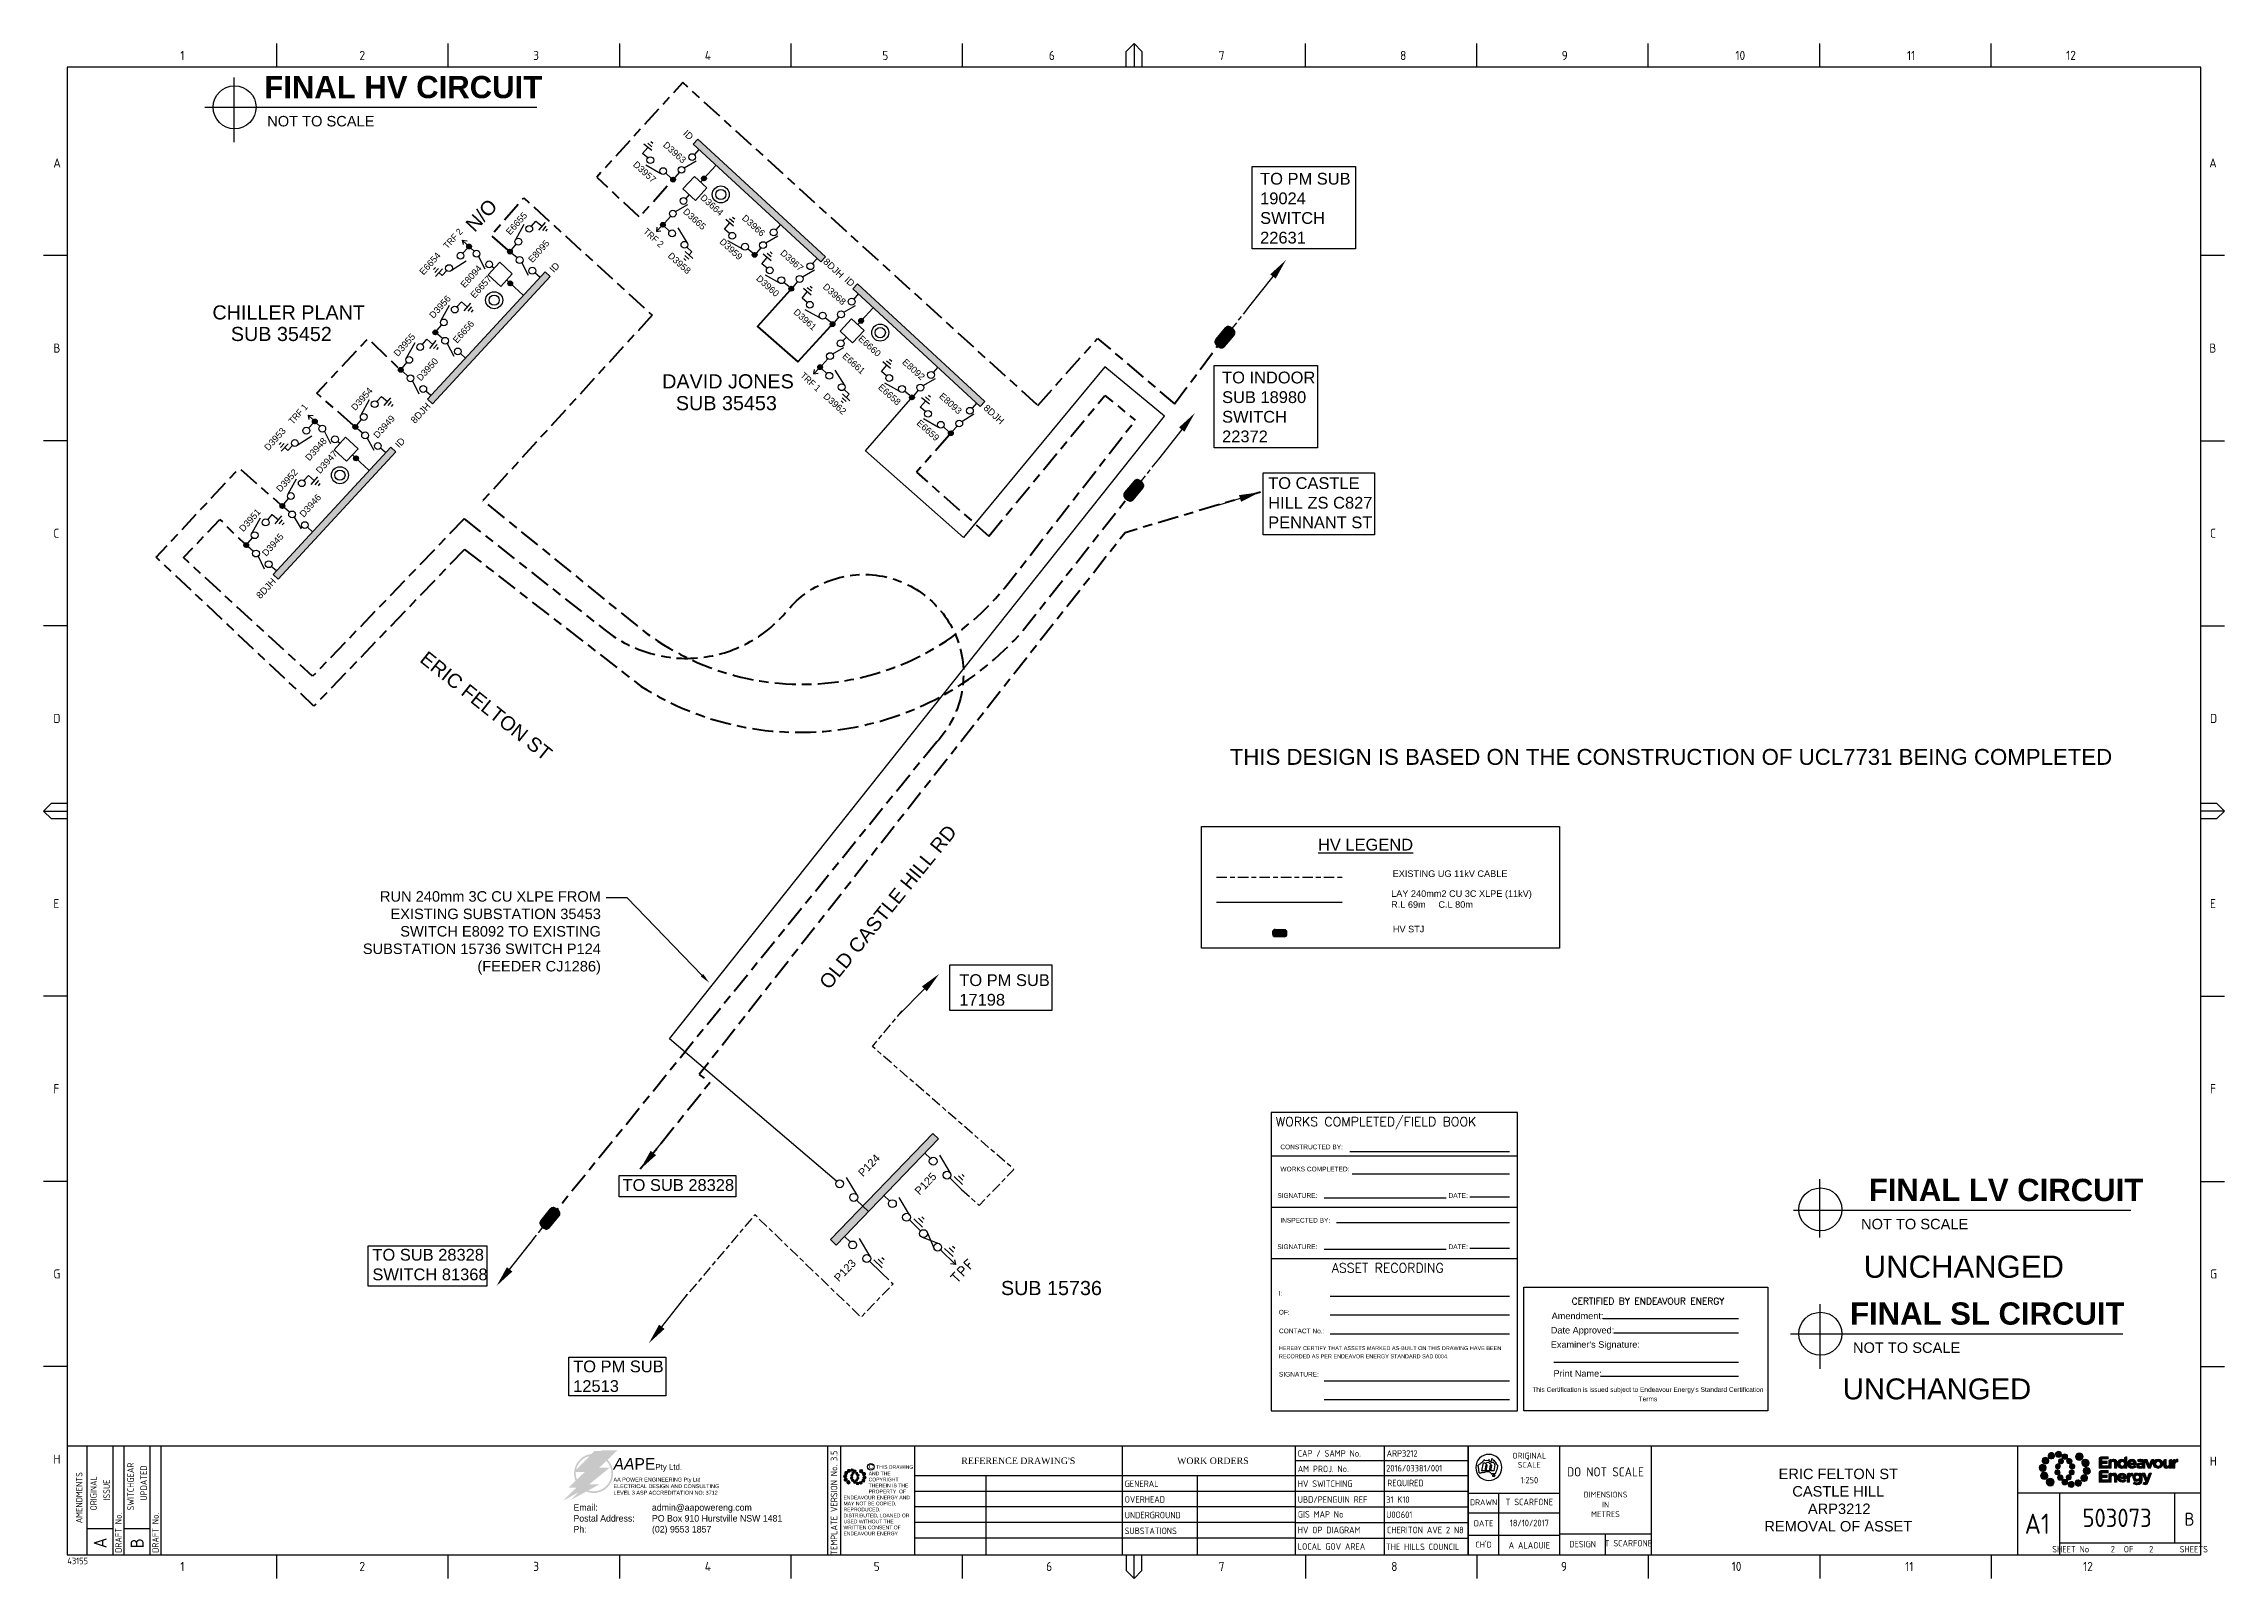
# Paper-space layout 'PAGE 2' of a CAD drawing. Header units: metres, sheet in millimetres. Extents: x -9 to 824, y -5 to 581.
import ezdxf
from ezdxf import colors
from ezdxf.entities.mleader import LeaderData, LeaderLine
from ezdxf.enums import TextEntityAlignment as Align
from ezdxf.math import Vec2, Vec3

# ---------------------------------------------------------------- set-up
doc = ezdxf.new("R2010")
doc.units = ezdxf.units.M
doc.linetypes.add('Cable Exist UG', pattern=[8.2, 4, -1.2, 1.8, -1.2])
doc.layers.get('0').update_dxf_attribs({"color": 6})
for name, color, linetype in [('_User Miscellaneous1', 7, 'Continuous'), ('A0', 7, 'Continuous'), ('Notes', 7, 'Continuous')]:
    doc.layers.add(name, color=color, linetype=linetype)
doc.layers.add('Cadastre Roads_SP_EXT', color=250, linetype='Continuous', lineweight=5)
doc.styles.add('ARIAL', font='arial.ttf', dxfattribs={"height": 2})
doc.styles.add('Elec', font='romand__.ttf')
doc.styles.add('iecISOCP', font='isocp.shx')
doc.styles.add('iecTimesNewRoman', font='times.ttf')
doc.styles.get("Standard").update_dxf_attribs({"font": 'arial.ttf'})
doc.linetypes.add('Cable New UG', pattern='A,7,-0.25,["x",Standard,S=2,R=0,X=0.2,Y=-0.8],-2.1', length=9.35)

psp = doc.layouts.new('PAGE 2')

# ---------------------------------------------------------------- texts
at = {"layer": '_User Miscellaneous1'}
for s, rotation, p in [('D3963', 318, (236.1, 535.97)), ('D3957', 318, (224.64, 528.49)), ('D3665', 318, (243.72, 510.51)), ('D3664', 318, (250.33, 515.86)), ('E6655', 48, (175.23, 515.99)), ('D3966', 318, (266.25, 508.04)), ('E6654', 48, (142.15, 500.68)), ('E8095', 48, (183.75, 505.39)), ('D3958', 318, (237.91, 493.64)), ('D3959', 318, (257.66, 499)), ('D3967', 318, (280.91, 494.69)), ('E8094', 48, (157.88, 495.77)), ('E6657', 48, (161.66, 491.78)), ('D3960', 318, (271.69, 484.94)), ('D3956', 48, (146.04, 484.22)), ('D3968', 318, (297.17, 481.79)), ('E6656', 48, (154.96, 474.61)), ('D3961', 318, (285.94, 472.11)), ('D3955', 48, (132.46, 469.67)), ('E6660', 318, (310.56, 462.03)), ('D3950', 48, (141.2, 460.3)), ('E6661', 318, (304.47, 455.4)), ('E8092', 318, (327.37, 453.11)), ('E6658', 318, (318.14, 443.49)), ('D3954', 48, (116.18, 449.01)), ('D3962', 318, (297.32, 439.92)), ('E8093', 318, (341.48, 440.09)), ('D3953', 48, (82.99, 433.69)), ('D3949', 48, (124.7, 438.41)), ('E6659', 318, (332.86, 429.83)), ('D3948', 48, (98.66, 429.82)), ('D3947', 48, (102.73, 424.93)), ('D3952', 48, (87.57, 417.87)), ('D3946', 48, (96.49, 408.26)), ('D3951', 48, (73.41, 402.7)), ('D3945', 48, (82.16, 393.32))]:
    psp.add_text(s, height=2.5, rotation=rotation, dxfattribs=at).set_placement(p, align=Align.MIDDLE_RIGHT)
for s, rotation, p in [('N/O', 47.14505, (155.83, 508.64)), ('ERIC FELTON ST', 321.38686, (134.5, 345.03)), ('OLD CASTLE HILL RD', 50.86106, (291.25, 219.16))]:
    psp.add_text(s, height=5.4, rotation=rotation, dxfattribs=at).set_placement(p)
at = {"layer": '_User Miscellaneous1', "width": 0.92}
for s, rotation, p in [('TRF 2', 48, (146.62, 507.3)), ('TRF 2', 318, (225.06, 507.72)), ('TRF 1', 318, (285.07, 452.67)), ('TRF 1', 48, (87.47, 440.3))]:
    psp.add_text(s, height=2.5, rotation=rotation, dxfattribs=at).set_placement(p, align=Align.TOP_CENTER)
at = {"layer": '_User Miscellaneous1'}
for s, p in [('CHILLER PLANT', (55.65, 475.55)), ('SUB 35452', (62.69, 467.33)), ('DAVID JONES', (227.52, 449.23)), ('SUB 35453', (232.76, 440.9))]:
    psp.add_text(s, height=5.4, dxfattribs=at).set_placement(p)
at = {"layer": '_User Miscellaneous1', "color": 7}
psp.add_text('THIS DESIGN IS BASED ON THE CONSTRUCTION OF UCL7731 BEING COMPLETED', height=6.0763, dxfattribs=at).set_placement((444.41, 305.39))
at = {"layer": '_User Miscellaneous1', "color": 7, "lineweight": -3, "style": 'Elec'}
psp.add_text('WORKS COMPLETED/FIELD BOOK', height=3.5, dxfattribs=at).set_placement((461.98, 169.06), align=Align.MIDDLE_LEFT)
at = {"layer": '_User Miscellaneous1', "color": 7, "lineweight": -3}
for s, p in [('CONSTRUCTED BY:', (463.75, 159.4)), ('WORKS COMPLETED:', (463.75, 150.96)), ('INSPECTED BY:', (463.75, 131.37))]:
    psp.add_text(s, height=1.79, dxfattribs=at).set_placement(p, align=Align.MIDDLE_LEFT)
for s, p in [('SIGNATURE:', (470.23, 140.84)), ('DATE:', (531.69, 140.84)), ('SIGNATURE:', (470.23, 121.26)), ('DATE:', (531.69, 121.26))]:
    psp.add_text(s, height=1.79, dxfattribs=at).set_placement(p, align=Align.MIDDLE_CENTER)
at = {"layer": '_User Miscellaneous1', "color": 7, "lineweight": -3, "style": 'Elec'}
psp.add_text('ASSET RECORDING', height=3.5, dxfattribs=at).set_placement((483.42, 114.93), align=Align.TOP_LEFT)
at = {"layer": '_User Miscellaneous1', "color": 7, "lineweight": -3}
for s, height, p in [('I:', 1.79, (463.13, 102.51)), ('OF:', 1.79, (463.13, 95.35)), ('CONTACT No.:', 1.79, (463.22, 88.19)), ('HEREBY CERTIFY THAT ASSETS MARKED AS-BUILT ON THIS DRAWING HAVE BEEN', 1.5, (463.18, 81.77)), ('RECORDED AS PER ENDEAVOR ENERGY STANDARD SAD 0004.', 1.5, (463.18, 78.64)), ('SIGNATURE:', 1.79, (463.2, 71.65))]:
    psp.add_text(s, height=height, dxfattribs=at).set_placement(p)
at = {"layer": '_User Miscellaneous1', "linetype": 'Continuous', "lineweight": -3, "attachment_point": 1}
for s, insert, char_height, width in [('{\\fArial|b1|i0|c0|p34;FINAL HV CIRCUIT}', (75.47, 568.62), 8.5, 116.9476), ('NOT TO SCALE', (76.58, 553.33), 4, 45.5342), ('{\\fArial|b1|i0|c0|p34;FINAL LV CIRCUIT}', (688.61, 147.22), 8.5, 116.9476), ('NOT TO SCALE', (685.64, 131.92), 4, 45.5342), ('UNCHANGED', (686.66, 117.91), 8.5, 116.9476), ('{\\fArial|b1|i0|c0|p34;FINAL SL CIRCUIT}', (681.45, 99.99), 8.5, 116.9476), ('NOT TO SCALE', (682.56, 84.7), 4, 45.5342)]:
    psp.add_mtext(s, dxfattribs=dict(at, insert=insert, char_height=char_height, width=width))
at = {"layer": '_User Miscellaneous1', "attachment_point": 1}
for s, width, insert, char_height in [('TO PM SUB 19024\\PSWITCH 22631', 36.0831, (456.01, 531.59), 4.5), ('TO INDOOR SUB 18980 SWITCH 22372', 36.0831, (441.48, 455.64), 4.5), ('TO CASTLE HILL ZS C827 PENNANT ST', 43.6837, (459.09, 415.29), 4.5), ('{\\L\\C7;HV LEGEND}', 42.123, (478.13, 277.15), 4.5), ('{\\C7;EXISTING UG 11kV CABLE}', 46.7276, (506.65, 265.06), 2.5), ('{\\C7;HV STJ}', 13.5586, (506.74, 243.89), 2.5), ('TO PM SUB 17198', 40.4144, (341.06, 225.38), 4.5), ('TO SUB 28328', 43.6837, (212.37, 147.09), 4.5), ('TO SUB 28328 SWITCH 81368', 61.946, (116.78, 120.45), 4.5), ('TO PM SUB 12513', 40.4144, (193.5, 77.78), 4.5)]:
    psp.add_mtext_dynamic_manual_height_columns(s, width=width, gutter_width=4, heights=[0], dxfattribs=dict(at, insert=insert, char_height=char_height))
at = {"layer": '_User Miscellaneous1', "color": 7, "attachment_point": 1}
for s, width, gutter_width, insert, char_height in [('LAY {\\fArial|b0|i0|c0|p32;\\C0;240mm2 CU 3C XLPE (11kV)  \\PR.L 69m     C.L 80m}', 61.3339, 4, (506.08, 257.44), 2.5), ('UNCHANGED', 101.0168, 4, (678.65, 70.94), 8), ('{\\fBrowallia New|b0|i1|c0|p34;\\H1.2x;\\C5;AA\\fBrowallia New|b0|i0|c0|p34;PE\\H0.5x;Pty Ltd.\\P\\H0.66784x;AA POWER ENGINEERING Pty Ltd\\PELECTRICAL DESIGN AND CONSULTING\\PLEVEL 3 ASP ACCREDITATION NO: 3712}', 61.7555, 12.5, (208.9, 40.52), 3.7434), ('\\pi15.18201;ERIC FELTON ST\\P\\pi20.41666;CASTLE HILL\\P\\pi0;                 ARP3212      \\P\\pi9.74408;REMOVAL OF ASSET', 75.45, 4, (638.96, 36.47), 4)]:
    psp.add_mtext_dynamic_manual_height_columns(s, width=width, gutter_width=gutter_width, heights=[0], dxfattribs=dict(at, insert=insert, char_height=char_height))
at = {"layer": '_User Miscellaneous1', "color": 7, "insert": (193.61, 22.9), "char_height": 2.5, "attachment_point": 1, "style": 'ARIAL'}
psp.add_mtext_dynamic_manual_height_columns('{\\fBrowallia New|b0|i0|c0|p34;\\C5;Email: ^I^Iadmin@aapowereng.com  ^I\\PPostal Address: ^IPO Box 910 Hurstville NSW 1481\\PPh: ^I^I^I(02) 9553 1857^I^I^I^I^I^I}', width=94.4263, gutter_width=12.5, heights=[0], dxfattribs=at)
at = {"layer": 'A0', "color": 7}
for s, rotation, p in [('ID', 317.23108, (236.17, 547.3)), ('ID', 47.23108, (185.15, 494.14)), ('8DJH', 317.23108, (289.7, 498.27)), ('ID', 317.23108, (297.84, 491.28)), ('8DJH', 47.23108, (132.09, 436.49)), ('8DJH', 317.23108, (350.94, 442.4)), ('ID', 47.23108, (126.1, 427.16)), ('8DJH', 47.23108, (73.05, 369.51))]:
    psp.add_text(s, height=2.6, rotation=rotation, dxfattribs=at).set_placement(p, align=Align.MIDDLE_LEFT)
for s, p in [('P124', (309.95, 155.88)), ('P125', (331.54, 148.9)), ('P123', (300.76, 115.74))]:
    psp.add_text(s, height=3, rotation=46.07911, dxfattribs=at).set_placement(p, align=Align.MIDDLE_RIGHT)
at = {"layer": 'Cadastre Roads_SP_EXT'}
psp.add_text('SUB 15736', height=5.4, dxfattribs=at).set_placement((356.97, 102.79))

# ---------------------------------------------------------------- blocks, each defined once
blk = doc.blocks.new('EE_LOGO_SMALL')
at = {"layer": 'Notes'}
h = blk.add_hatch(color=256, dxfattribs=at)
edge = h.paths.add_edge_path()
edge.add_spline(control_points=[(-8.4, 2), (-9.2, 2), (-9.8, 1.4), (-9.8, 0.7), (-9.9, -0.1), (-9.3, -0.7), (-8.6, -0.8), (-7.8, -0.8), (-7.2, -0.2), (-7.1, 0.5), (-7.1, 1.3), (-7.7, 1.9), (-8.4, 2)], knot_values=[0, 0, 0, 0, 1, 1, 1, 2, 2, 2, 3, 3, 3, 4, 4, 4, 4], degree=3, periodic=0)
h = blk.add_hatch(color=256, dxfattribs=at)
edge = h.paths.add_edge_path()
edge.add_spline(control_points=[(-6.8, 4.5), (-7.4, 4.8), (-8.2, 4.6), (-8.6, 4), (-8.9, 3.4), (-8.7, 2.6), (-8.1, 2.2), (-7.5, 1.9), (-6.7, 2.1), (-6.3, 2.7), (-6, 3.3), (-6.2, 4.1), (-6.8, 4.5)], knot_values=[0, 0, 0, 0, 1, 1, 1, 2, 2, 2, 3, 3, 3, 4, 4, 4, 4], degree=3, periodic=0)
h = blk.add_hatch(color=256, dxfattribs=at)
edge = h.paths.add_edge_path()
edge.add_spline(control_points=[(-4.2, 5.9), (-4.6, 6.5), (-5.3, 6.6), (-5.9, 6.3), (-6.4, 5.9), (-6.6, 5.1), (-6.2, 4.6), (-5.9, 4), (-5.1, 3.8), (-4.6, 4.2), (-4, 4.6), (-3.8, 5.3), (-4.2, 5.9)], knot_values=[0, 0, 0, 0, 1, 1, 1, 2, 2, 2, 3, 3, 3, 4, 4, 4, 4], degree=3, periodic=0)
h = blk.add_hatch(color=256, dxfattribs=at)
edge = h.paths.add_edge_path()
edge.add_spline(control_points=[(-1.3, 5.9), (-1.4, 6.5), (-2, 7), (-2.6, 6.9), (-3.3, 6.9), (-3.7, 6.3), (-3.7, 5.6), (-3.6, 5), (-3, 4.5), (-2.4, 4.6), (-1.7, 4.7), (-1.3, 5.2), (-1.3, 5.9)], knot_values=[0, 0, 0, 0, 1, 1, 1, 2, 2, 2, 3, 3, 3, 4, 4, 4, 4], degree=3, periodic=0)
h = blk.add_hatch(color=256, dxfattribs=at)
edge = h.paths.add_edge_path()
edge.add_spline(control_points=[(-2.5, 2.1), (-3, 2.2), (-3.5, 1.9), (-3.6, 1.3), (-3.7, 0.8), (-3.4, 0.3), (-2.9, 0.2), (-2.4, 0.1), (-1.9, 0.4), (-1.8, 0.9), (-1.7, 1.5), (-2, 2), (-2.5, 2.1)], knot_values=[0, 0, 0, 0, 1, 1, 1, 2, 2, 2, 3, 3, 3, 4, 4, 4, 4], degree=3, periodic=0)
h = blk.add_hatch(color=256, dxfattribs=at)
edge = h.paths.add_edge_path()
edge.add_spline(control_points=[(1, 4.9), (1, 4.3), (0.5, 3.8), (-0.1, 3.8), (-0.7, 3.8), (-1.2, 4.3), (-1.2, 4.9), (-1.2, 5.5), (-0.7, 6), (-0.1, 6), (0.5, 6), (1, 5.5), (1, 4.9)], knot_values=[0, 0, 0, 0, 1, 1, 1, 2, 2, 2, 3, 3, 3, 4, 4, 4, 4], degree=3, periodic=0)
edge = h.paths.add_edge_path()
edge.add_spline(control_points=[(-1.4, 4), (-1.9, 4.1), (-2.4, 3.8), (-2.5, 3.3), (-2.6, 2.7), (-2.3, 2.2), (-1.8, 2.1), (-1.3, 2), (-0.7, 2.3), (-0.6, 2.9), (-0.5, 3.4), (-0.9, 3.9), (-1.4, 4)], knot_values=[0, 0, 0, 0, 1, 1, 1, 2, 2, 2, 3, 3, 3, 4, 4, 4, 4], degree=3, periodic=0)
h = blk.add_hatch(color=256, dxfattribs=at)
edge = h.paths.add_edge_path()
edge.add_spline(control_points=[(2.3, 2.4), (2.8, 2.8), (2.8, 3.4), (2.4, 3.9), (2, 4.3), (1.4, 4.3), (0.9, 3.9), (0.5, 3.6), (0.5, 2.9), (0.9, 2.5), (1.2, 2), (1.9, 2), (2.3, 2.4)], knot_values=[0, 0, 0, 0, 1, 1, 1, 2, 2, 2, 3, 3, 3, 4, 4, 4, 4], degree=3, periodic=0)
edge = h.paths.add_edge_path()
edge.add_spline(control_points=[(1, 4.9), (1, 4.3), (0.5, 3.8), (-0.1, 3.8), (-0.7, 3.8), (-1.2, 4.3), (-1.2, 4.9), (-1.2, 5.5), (-0.7, 6), (-0.1, 6), (0.5, 6), (1, 5.5), (1, 4.9)], knot_values=[0, 0, 0, 0, 1, 1, 1, 2, 2, 2, 3, 3, 3, 4, 4, 4, 4], degree=3, periodic=0)
h = blk.add_hatch(color=256, dxfattribs=at)
edge = h.paths.add_edge_path()
edge.add_spline(control_points=[(1, 4.9), (1, 4.3), (0.5, 3.8), (-0.1, 3.8), (-0.7, 3.8), (-1.2, 4.3), (-1.2, 4.9), (-1.2, 5.5), (-0.7, 6), (-0.1, 6), (0.5, 6), (1, 5.5), (1, 4.9)], knot_values=[0, 0, 0, 0, 1, 1, 1, 2, 2, 2, 3, 3, 3, 4, 4, 4, 4], degree=3, periodic=0)
edge = h.paths.add_edge_path(flags=16)
edge.add_spline(control_points=[(1, 4.9), (1, 4.3), (0.5, 3.8), (-0.1, 3.8), (-0.7, 3.8), (-1.2, 4.3), (-1.2, 4.9), (-1.2, 5.5), (-0.7, 6), (-0.1, 6), (0.5, 6), (1, 5.5), (1, 4.9)], knot_values=[0, 0, 0, 0, 1, 1, 1, 2, 2, 2, 3, 3, 3, 4, 4, 4, 4], degree=3, periodic=0)
h = blk.add_hatch(color=256, dxfattribs=at)
edge = h.paths.add_edge_path()
edge.add_spline(control_points=[(3, 0.2), (3.5, 0.3), (3.8, 0.9), (3.7, 1.4), (3.6, 1.9), (3, 2.3), (2.5, 2.1), (1.9, 2), (1.6, 1.4), (1.8, 0.9), (1.9, 0.4), (2.5, 0.1), (3, 0.2)], knot_values=[0, 0, 0, 0, 1, 1, 1, 2, 2, 2, 3, 3, 3, 4, 4, 4, 4], degree=3, periodic=0)
h = blk.add_hatch(color=256, dxfattribs=at)
edge = h.paths.add_edge_path()
edge.add_spline(control_points=[(7, 4.9), (7, 4), (6.3, 3.4), (5.5, 3.4), (4.6, 3.4), (4, 4), (4, 4.9), (4, 5.7), (4.6, 6.4), (5.5, 6.4), (6.3, 6.4), (7, 5.7), (7, 4.9)], knot_values=[0, 0, 0, 0, 1, 1, 1, 2, 2, 2, 3, 3, 3, 4, 4, 4, 4], degree=3, periodic=0)
h = blk.add_hatch(color=256, dxfattribs=at)
edge = h.paths.add_edge_path()
edge.add_spline(control_points=[(8.4, 1.1), (9.1, 1.5), (9.4, 2.3), (9.1, 3), (8.8, 3.7), (7.9, 4.1), (7.2, 3.8), (6.5, 3.4), (6.2, 2.6), (6.5, 1.9), (6.8, 1.2), (7.7, 0.8), (8.4, 1.1)], knot_values=[0, 0, 0, 0, 1, 1, 1, 2, 2, 2, 3, 3, 3, 4, 4, 4, 4], degree=3, periodic=0)
h = blk.add_hatch(color=256, dxfattribs=at)
edge = h.paths.add_edge_path()
edge.add_spline(control_points=[(8.3, -1.9), (9, -1.9), (9.7, -1.4), (9.7, -0.6), (9.7, 0.1), (9.2, 0.8), (8.4, 0.8), (7.7, 0.8), (7, 0.3), (7, -0.5), (6.9, -1.2), (7.5, -1.9), (8.3, -1.9)], knot_values=[0, 0, 0, 0, 1, 1, 1, 2, 2, 2, 3, 3, 3, 4, 4, 4, 4], degree=3, periodic=0)
h = blk.add_hatch(color=256, dxfattribs=at)
edge = h.paths.add_edge_path()
edge.add_spline(control_points=[(-8.5, -1.1), (-9.2, -1.4), (-9.6, -2.3), (-9.3, -3), (-8.9, -3.7), (-8.1, -4), (-7.4, -3.7), (-6.7, -3.4), (-6.3, -2.5), (-6.6, -1.8), (-7, -1.1), (-7.8, -0.8), (-8.5, -1.1)], knot_values=[0, 0, 0, 0, 1, 1, 1, 2, 2, 2, 3, 3, 3, 4, 4, 4, 4], degree=3, periodic=0)
h = blk.add_hatch(color=256, dxfattribs=at)
edge = h.paths.add_edge_path()
edge.add_spline(control_points=[(-7.1, -4.8), (-7.1, -4), (-6.5, -3.3), (-5.6, -3.3), (-4.8, -3.3), (-4.1, -4), (-4.1, -4.8), (-4.1, -5.7), (-4.8, -6.3), (-5.6, -6.3), (-6.5, -6.3), (-7.1, -5.7), (-7.1, -4.8)], knot_values=[0, 0, 0, 0, 1, 1, 1, 2, 2, 2, 3, 3, 3, 4, 4, 4, 4], degree=3, periodic=0)
h = blk.add_hatch(color=256, dxfattribs=at)
edge = h.paths.add_edge_path()
edge.add_spline(control_points=[(-3.1, -0.2), (-3.7, -0.3), (-4, -0.8), (-3.8, -1.4), (-3.7, -1.9), (-3.2, -2.2), (-2.6, -2.1), (-2.1, -1.9), (-1.8, -1.4), (-1.9, -0.9), (-2.1, -0.3), (-2.6, 0), (-3.1, -0.2)], knot_values=[0, 0, 0, 0, 1, 1, 1, 2, 2, 2, 3, 3, 3, 4, 4, 4, 4], degree=3, periodic=0)
h = blk.add_hatch(color=256, dxfattribs=at)
edge = h.paths.add_edge_path()
edge.add_spline(control_points=[(-2.5, -2.3), (-2.9, -2.7), (-3, -3.4), (-2.6, -3.8), (-2.2, -4.2), (-1.5, -4.3), (-1.1, -3.9), (-0.7, -3.5), (-0.6, -2.8), (-1, -2.4), (-1.4, -2), (-2, -1.9), (-2.5, -2.3)], knot_values=[0, 0, 0, 0, 1, 1, 1, 2, 2, 2, 3, 3, 3, 4, 4, 4, 4], degree=3, periodic=0)
h = blk.add_hatch(color=256, dxfattribs=at)
edge = h.paths.add_edge_path()
edge.add_spline(control_points=[(-1.2, -4.8), (-1.2, -4.2), (-0.7, -3.7), (-0.1, -3.7), (0.5, -3.7), (1, -4.2), (1, -4.8), (1, -5.4), (0.5, -5.9), (-0.1, -5.9), (-0.7, -5.9), (-1.2, -5.4), (-1.2, -4.8)], knot_values=[0, 0, 0, 0, 1, 1, 1, 2, 2, 2, 3, 3, 3, 4, 4, 4, 4], degree=3, periodic=0)
h = blk.add_hatch(color=256, dxfattribs=at)
edge = h.paths.add_edge_path()
edge.add_spline(control_points=[(1.2, -3.9), (1.7, -4.1), (2.2, -3.7), (2.3, -3.2), (2.5, -2.7), (2.1, -2.2), (1.6, -2.1), (1.1, -2), (0.6, -2.3), (0.5, -2.8), (0.4, -3.3), (0.7, -3.8), (1.2, -3.9)], knot_values=[0, 0, 0, 0, 1, 1, 1, 2, 2, 2, 3, 3, 3, 4, 4, 4, 4], degree=3, periodic=0)
h = blk.add_hatch(color=256, dxfattribs=at)
edge = h.paths.add_edge_path()
edge.add_spline(control_points=[(1.2, -5.8), (1.3, -6.5), (1.8, -6.9), (2.5, -6.9), (3.1, -6.8), (3.6, -6.2), (3.5, -5.6), (3.4, -5), (2.9, -4.5), (2.2, -4.6), (1.6, -4.6), (1.1, -5.2), (1.2, -5.8)], knot_values=[0, 0, 0, 0, 1, 1, 1, 2, 2, 2, 3, 3, 3, 4, 4, 4, 4], degree=3, periodic=0)
h = blk.add_hatch(color=256, dxfattribs=at)
edge = h.paths.add_edge_path()
edge.add_spline(control_points=[(2.4, -2), (2.9, -2.1), (3.4, -1.8), (3.5, -1.3), (3.6, -0.8), (3.3, -0.3), (2.8, -0.2), (2.2, -0.1), (1.7, -0.4), (1.6, -0.9), (1.5, -1.4), (1.8, -1.9), (2.4, -2)], knot_values=[0, 0, 0, 0, 1, 1, 1, 2, 2, 2, 3, 3, 3, 4, 4, 4, 4], degree=3, periodic=0)
h = blk.add_hatch(color=256, dxfattribs=at)
edge = h.paths.add_edge_path()
edge.add_spline(control_points=[(4, -5.8), (4.4, -6.4), (5.2, -6.6), (5.7, -6.2), (6.3, -5.8), (6.5, -5.1), (6.1, -4.5), (5.7, -4), (5, -3.8), (4.4, -4.2), (3.8, -4.5), (3.7, -5.3), (4, -5.8)], knot_values=[0, 0, 0, 0, 1, 1, 1, 2, 2, 2, 3, 3, 3, 4, 4, 4, 4], degree=3, periodic=0)
h = blk.add_hatch(color=256, dxfattribs=at)
edge = h.paths.add_edge_path()
edge.add_spline(control_points=[(6.7, -4.4), (7.3, -4.8), (8.1, -4.6), (8.4, -4), (8.8, -3.3), (8.6, -2.6), (8, -2.2), (7.3, -1.8), (6.6, -2.1), (6.2, -2.7), (5.8, -3.3), (6, -4.1), (6.7, -4.4)], knot_values=[0, 0, 0, 0, 1, 1, 1, 2, 2, 2, 3, 3, 3, 4, 4, 4, 4], degree=3, periodic=0)
at = {"layer": 'Notes', "lineweight": 0}
for points in [[(1.8, 2.1), (1.8, 2.1)], [(-2, -2.1), (-2, -2.1)]]:
    blk.add_lwpolyline(points, dxfattribs=at)
for points in [[(-8.4, 2), (-9.2, 2), (-9.8, 1.4), (-9.8, 0.7), (-9.9, -0.1), (-9.3, -0.7), (-8.6, -0.8), (-7.8, -0.8), (-7.2, -0.2), (-7.1, 0.5), (-7.1, 1.3), (-7.7, 1.9), (-8.4, 2)], [(-6.8, 4.5), (-7.4, 4.8), (-8.2, 4.6), (-8.6, 4), (-8.9, 3.4), (-8.7, 2.6), (-8.1, 2.2), (-7.5, 1.9), (-6.7, 2.1), (-6.3, 2.7), (-6, 3.3), (-6.2, 4.1), (-6.8, 4.5)], [(-4.2, 5.9), (-4.6, 6.5), (-5.3, 6.6), (-5.9, 6.3), (-6.4, 5.9), (-6.6, 5.1), (-6.2, 4.6), (-5.9, 4), (-5.1, 3.8), (-4.6, 4.2), (-4, 4.6), (-3.8, 5.3), (-4.2, 5.9)], [(-1.3, 5.9), (-1.4, 6.5), (-2, 7), (-2.6, 6.9), (-3.3, 6.9), (-3.7, 6.3), (-3.7, 5.6), (-3.6, 5), (-3, 4.5), (-2.4, 4.6), (-1.7, 4.7), (-1.3, 5.2), (-1.3, 5.9)], [(-2.5, 2.1), (-3, 2.2), (-3.5, 1.9), (-3.6, 1.3), (-3.7, 0.8), (-3.4, 0.3), (-2.9, 0.2), (-2.4, 0.1), (-1.9, 0.4), (-1.8, 0.9), (-1.7, 1.5), (-2, 2), (-2.5, 2.1)], [(-1.4, 4), (-1.9, 4.1), (-2.4, 3.8), (-2.5, 3.3), (-2.6, 2.7), (-2.3, 2.2), (-1.8, 2.1), (-1.3, 2), (-0.7, 2.3), (-0.6, 2.9), (-0.5, 3.4), (-0.9, 3.9), (-1.4, 4)], [(1, 4.9), (1, 4.3), (0.5, 3.8), (-0.1, 3.8), (-0.7, 3.8), (-1.2, 4.3), (-1.2, 4.9), (-1.2, 5.5), (-0.7, 6), (-0.1, 6), (0.5, 6), (1, 5.5), (1, 4.9)], [(1, 4.9), (1, 4.3), (0.5, 3.8), (-0.1, 3.8), (-0.7, 3.8), (-1.2, 4.3), (-1.2, 4.9), (-1.2, 5.5), (-0.7, 6), (-0.1, 6), (0.5, 6), (1, 5.5), (1, 4.9)], [(2.3, 2.4), (2.8, 2.8), (2.8, 3.4), (2.4, 3.9), (2, 4.3), (1.4, 4.3), (0.9, 3.9), (0.5, 3.6), (0.5, 2.9), (0.9, 2.5), (1.2, 2), (1.9, 2), (2.3, 2.4)], [(3, 0.2), (3.5, 0.3), (3.8, 0.9), (3.7, 1.4), (3.6, 1.9), (3, 2.3), (2.5, 2.1), (1.9, 2), (1.6, 1.4), (1.8, 0.9), (1.9, 0.4), (2.5, 0.1), (3, 0.2)], [(7, 4.9), (7, 4), (6.3, 3.4), (5.5, 3.4), (4.6, 3.4), (4, 4), (4, 4.9), (4, 5.7), (4.6, 6.4), (5.5, 6.4), (6.3, 6.4), (7, 5.7), (7, 4.9)], [(8.4, 1.1), (9.1, 1.5), (9.4, 2.3), (9.1, 3), (8.8, 3.7), (7.9, 4.1), (7.2, 3.8), (6.5, 3.4), (6.2, 2.6), (6.5, 1.9), (6.8, 1.2), (7.7, 0.8), (8.4, 1.1)], [(8.3, -1.9), (9, -1.9), (9.7, -1.4), (9.7, -0.6), (9.7, 0.1), (9.2, 0.8), (8.4, 0.8), (7.7, 0.8), (7, 0.3), (7, -0.5), (6.9, -1.2), (7.5, -1.9), (8.3, -1.9)], [(-8.5, -1.1), (-9.2, -1.4), (-9.6, -2.3), (-9.3, -3), (-8.9, -3.7), (-8.1, -4), (-7.4, -3.7), (-6.7, -3.4), (-6.3, -2.5), (-6.6, -1.8), (-7, -1.1), (-7.8, -0.8), (-8.5, -1.1)], [(-7.1, -4.8), (-7.1, -4), (-6.5, -3.3), (-5.6, -3.3), (-4.8, -3.3), (-4.1, -4), (-4.1, -4.8), (-4.1, -5.7), (-4.8, -6.3), (-5.6, -6.3), (-6.5, -6.3), (-7.1, -5.7), (-7.1, -4.8)], [(-3.1, -0.2), (-3.7, -0.3), (-4, -0.8), (-3.8, -1.4), (-3.7, -1.9), (-3.2, -2.2), (-2.6, -2.1), (-2.1, -1.9), (-1.8, -1.4), (-1.9, -0.9), (-2.1, -0.3), (-2.6, 0), (-3.1, -0.2)], [(-2.5, -2.3), (-2.9, -2.7), (-3, -3.4), (-2.6, -3.8), (-2.2, -4.2), (-1.5, -4.3), (-1.1, -3.9), (-0.7, -3.5), (-0.6, -2.8), (-1, -2.4), (-1.4, -2), (-2, -1.9), (-2.5, -2.3)], [(-1.2, -4.8), (-1.2, -4.2), (-0.7, -3.7), (-0.1, -3.7), (0.5, -3.7), (1, -4.2), (1, -4.8), (1, -5.4), (0.5, -5.9), (-0.1, -5.9), (-0.7, -5.9), (-1.2, -5.4), (-1.2, -4.8)], [(1.2, -3.9), (1.7, -4.1), (2.2, -3.7), (2.3, -3.2), (2.5, -2.7), (2.1, -2.2), (1.6, -2.1), (1.1, -2), (0.6, -2.3), (0.5, -2.8), (0.4, -3.3), (0.7, -3.8), (1.2, -3.9)], [(1.2, -5.8), (1.3, -6.5), (1.8, -6.9), (2.5, -6.9), (3.1, -6.8), (3.6, -6.2), (3.5, -5.6), (3.4, -5), (2.9, -4.5), (2.2, -4.6), (1.6, -4.6), (1.1, -5.2), (1.2, -5.8)], [(2.4, -2), (2.9, -2.1), (3.4, -1.8), (3.5, -1.3), (3.6, -0.8), (3.3, -0.3), (2.8, -0.2), (2.2, -0.1), (1.7, -0.4), (1.6, -0.9), (1.5, -1.4), (1.8, -1.9), (2.4, -2)], [(4, -5.8), (4.4, -6.4), (5.2, -6.6), (5.7, -6.2), (6.3, -5.8), (6.5, -5.1), (6.1, -4.5), (5.7, -4), (5, -3.8), (4.4, -4.2), (3.8, -4.5), (3.7, -5.3), (4, -5.8)], [(6.7, -4.4), (7.3, -4.8), (8.1, -4.6), (8.4, -4), (8.8, -3.3), (8.6, -2.6), (8, -2.2), (7.3, -1.8), (6.6, -2.1), (6.2, -2.7), (5.8, -3.3), (6, -4.1), (6.7, -4.4)]]:
    blk.add_open_spline(points, degree=3, knots=[0, 0, 0, 0, 1, 1, 1, 2, 2, 2, 3, 3, 3, 4, 4, 4, 4], dxfattribs=at)
blk = doc.blocks.new('EE_COPYRIGHT_A1')
at = {"layer": 'Notes'}
blk.add_circle((9.53, -0.82), 1.15, dxfattribs=at)
at = {"xscale": 0.4, "yscale": 0.4, "zscale": 0.4}
blk.add_blockref('EE_LOGO_SMALL', (3.96, -4.29), dxfattribs=at)
at = {"layer": 'Notes', "insert": (0, 0), "char_height": 1.25, "width": 24.1208, "attachment_point": 1, "style": 'ARIAL'}
blk.add_mtext('\\pt8.75;               ^I{\\H1.2x;C } THIS DRAWING\\P\\pi-8.75,l8.75,t8.75,20;       ^IAND THE ^I\\P\\pi0,t8.75;COPYRIGHT\\P\\pi-8.75,t1.25,8.75;^I^ITHEREIN IS THE PROPERTY  OF \\P\\pi0,l0,t1.25;ENDEAVOUR ENERGY AND MAY NOT BE COPIED, REPRODUCED, DISTRIBUTED, LOANED OR USED WITHOUT THE WRITTEN CONSENT OF ENDEAVOUR ENERGY', dxfattribs=at)
blk = doc.blocks.new('EE_LOGO')
h = blk.add_hatch(color=7)
edge = h.paths.add_edge_path()
edge.add_spline(control_points=[(-25.34, 1.94), (-26.08, 1.98), (-26.72, 1.41), (-26.77, 0.66), (-26.81, -0.09), (-26.24, -0.72), (-25.49, -0.77), (-24.74, -0.81), (-24.1, -0.24), (-24.06, 0.51), (-24.02, 1.25), (-24.59, 1.89), (-25.34, 1.94)], knot_values=[0, 0, 0, 0, 1, 1, 1, 2, 2, 2, 3, 3, 3, 4, 4, 4, 4], degree=3, periodic=0)
h = blk.add_hatch(color=7)
edge = h.paths.add_edge_path()
edge.add_spline(control_points=[(-23.73, 4.46), (-24.34, 4.81), (-25.13, 4.61), (-25.49, 3.99), (-25.85, 3.38), (-25.64, 2.59), (-25.03, 2.23), (-24.41, 1.87), (-23.63, 2.08), (-23.27, 2.69), (-22.91, 3.31), (-23.12, 4.1), (-23.73, 4.46)], knot_values=[0, 0, 0, 0, 1, 1, 1, 2, 2, 2, 3, 3, 3, 4, 4, 4, 4], degree=3, periodic=0)
h = blk.add_hatch(color=7)
edge = h.paths.add_edge_path()
edge.add_spline(control_points=[(-21.12, 5.87), (-21.48, 6.44), (-22.24, 6.61), (-22.81, 6.24), (-23.37, 5.88), (-23.54, 5.12), (-23.17, 4.55), (-22.81, 3.98), (-22.05, 3.82), (-21.48, 4.19), (-20.92, 4.55), (-20.75, 5.31), (-21.12, 5.87)], knot_values=[0, 0, 0, 0, 1, 1, 1, 2, 2, 2, 3, 3, 3, 4, 4, 4, 4], degree=3, periodic=0)
h = blk.add_hatch(color=7)
edge = h.paths.add_edge_path()
edge.add_spline(control_points=[(-19.43, 2.06), (-19.94, 2.17), (-20.44, 1.84), (-20.55, 1.33), (-20.66, 0.82), (-20.34, 0.32), (-19.83, 0.21), (-19.32, 0.1), (-18.81, 0.42), (-18.71, 0.93), (-18.59, 1.44), (-18.92, 1.95), (-19.43, 2.06)], knot_values=[0, 0, 0, 0, 1, 1, 1, 2, 2, 2, 3, 3, 3, 4, 4, 4, 4], degree=3, periodic=0)
h = blk.add_hatch(color=7)
edge = h.paths.add_edge_path()
edge.add_spline(control_points=[(-18.27, 5.87), (-18.34, 6.5), (-18.91, 6.97), (-19.54, 6.9), (-20.18, 6.84), (-20.65, 6.27), (-20.58, 5.63), (-20.52, 4.99), (-19.95, 4.53), (-19.31, 4.59), (-18.67, 4.66), (-18.21, 5.23), (-18.27, 5.87)], knot_values=[0, 0, 0, 0, 1, 1, 1, 2, 2, 2, 3, 3, 3, 4, 4, 4, 4], degree=3, periodic=0)
h = blk.add_hatch(color=7)
edge = h.paths.add_edge_path()
edge.add_spline(control_points=[(-15.91, 4.86), (-15.91, 4.26), (-16.4, 3.77), (-17, 3.77), (-17.6, 3.77), (-18.08, 4.26), (-18.08, 4.86), (-18.08, 5.46), (-17.6, 5.95), (-17, 5.95), (-16.4, 5.95), (-15.91, 5.46), (-15.91, 4.86)], knot_values=[0, 0, 0, 0, 1, 1, 1, 2, 2, 2, 3, 3, 3, 4, 4, 4, 4], degree=3, periodic=0)
edge = h.paths.add_edge_path()
edge.add_spline(control_points=[(-18.29, 3.97), (-18.8, 4.08), (-19.3, 3.76), (-19.41, 3.25), (-19.52, 2.74), (-19.2, 2.23), (-18.69, 2.12), (-18.18, 2.01), (-17.67, 2.33), (-17.56, 2.84), (-17.45, 3.35), (-17.78, 3.86), (-18.29, 3.97)], knot_values=[0, 0, 0, 0, 1, 1, 1, 2, 2, 2, 3, 3, 3, 4, 4, 4, 4], degree=3, periodic=0)
h = blk.add_hatch(color=7)
edge = h.paths.add_edge_path()
edge.add_spline(control_points=[(-14.59, 2.36), (-14.16, 2.75), (-14.12, 3.41), (-14.51, 3.84), (-14.89, 4.27), (-15.55, 4.31), (-15.99, 3.93), (-16.42, 3.54), (-16.46, 2.88), (-16.07, 2.45), (-15.69, 2.01), (-15.02, 1.98), (-14.59, 2.36)], knot_values=[0, 0, 0, 0, 1, 1, 1, 2, 2, 2, 3, 3, 3, 4, 4, 4, 4], degree=3, periodic=0)
edge = h.paths.add_edge_path()
edge.add_spline(control_points=[(-15.91, 4.86), (-15.91, 4.26), (-16.4, 3.77), (-17, 3.77), (-17.6, 3.77), (-18.08, 4.26), (-18.08, 4.86), (-18.08, 5.46), (-17.6, 5.95), (-17, 5.95), (-16.4, 5.95), (-15.91, 5.46), (-15.91, 4.86)], knot_values=[0, 0, 0, 0, 1, 1, 1, 2, 2, 2, 3, 3, 3, 4, 4, 4, 4], degree=3, periodic=0)
h = blk.add_hatch(color=7)
edge = h.paths.add_edge_path()
edge.add_spline(control_points=[(-15.91, 4.86), (-15.91, 4.26), (-16.4, 3.77), (-17, 3.77), (-17.6, 3.77), (-18.08, 4.26), (-18.08, 4.86), (-18.08, 5.46), (-17.6, 5.95), (-17, 5.95), (-16.4, 5.95), (-15.91, 5.46), (-15.91, 4.86)], knot_values=[0, 0, 0, 0, 1, 1, 1, 2, 2, 2, 3, 3, 3, 4, 4, 4, 4], degree=3, periodic=0)
edge = h.paths.add_edge_path(flags=16)
edge.add_spline(control_points=[(-15.91, 4.86), (-15.91, 4.26), (-16.4, 3.77), (-17, 3.77), (-17.6, 3.77), (-18.08, 4.26), (-18.08, 4.86), (-18.08, 5.46), (-17.6, 5.95), (-17, 5.95), (-16.4, 5.95), (-15.91, 5.46), (-15.91, 4.86)], knot_values=[0, 0, 0, 0, 1, 1, 1, 2, 2, 2, 3, 3, 3, 4, 4, 4, 4], degree=3, periodic=0)
h = blk.add_hatch(color=7)
edge = h.paths.add_edge_path()
edge.add_spline(control_points=[(-13.94, 0.18), (-13.41, 0.32), (-13.09, 0.87), (-13.23, 1.4), (-13.37, 1.93), (-13.92, 2.25), (-14.45, 2.11), (-14.98, 1.97), (-15.3, 1.42), (-15.16, 0.89), (-15.02, 0.36), (-14.47, 0.04), (-13.94, 0.18)], knot_values=[0, 0, 0, 0, 1, 1, 1, 2, 2, 2, 3, 3, 3, 4, 4, 4, 4], degree=3, periodic=0)
h = blk.add_hatch(color=7)
edge = h.paths.add_edge_path()
edge.add_spline(control_points=[(-9.93, 4.86), (-9.93, 4.03), (-10.61, 3.35), (-11.44, 3.35), (-12.28, 3.35), (-12.95, 4.03), (-12.95, 4.86), (-12.95, 5.69), (-12.28, 6.37), (-11.44, 6.37), (-10.61, 6.37), (-9.93, 5.69), (-9.93, 4.86)], knot_values=[0, 0, 0, 0, 1, 1, 1, 2, 2, 2, 3, 3, 3, 4, 4, 4, 4], degree=3, periodic=0)
h = blk.add_hatch(color=7)
edge = h.paths.add_edge_path()
edge.add_spline(control_points=[(-8.55, 1.13), (-7.83, 1.45), (-7.5, 2.29), (-7.82, 3.01), (-8.14, 3.73), (-8.98, 4.06), (-9.7, 3.74), (-10.42, 3.42), (-10.75, 2.58), (-10.43, 1.86), (-10.11, 1.14), (-9.27, 0.81), (-8.55, 1.13)], knot_values=[0, 0, 0, 0, 1, 1, 1, 2, 2, 2, 3, 3, 3, 4, 4, 4, 4], degree=3, periodic=0)
h = blk.add_hatch(color=7)
edge = h.paths.add_edge_path()
edge.add_spline(control_points=[(-8.66, -1.92), (-7.91, -1.96), (-7.27, -1.39), (-7.23, -0.64), (-7.19, 0.1), (-7.76, 0.74), (-8.51, 0.78), (-9.25, 0.83), (-9.89, 0.26), (-9.94, -0.49), (-9.98, -1.24), (-9.41, -1.88), (-8.66, -1.92)], knot_values=[0, 0, 0, 0, 1, 1, 1, 2, 2, 2, 3, 3, 3, 4, 4, 4, 4], degree=3, periodic=0)
h = blk.add_hatch(color=7)
edge = h.paths.add_edge_path()
edge.add_spline(control_points=[(-3.85, 0.44), (-3.85, 0.44), (-3.85, 4.25), (-3.85, 4.3), (-3.85, 4.35), (-3.85, 4.86), (-3.29, 4.86), (-2.74, 4.86), (-0.49, 4.86), (-0.49, 4.86), (-0.49, 4.86), (-0.49, 4), (-0.49, 4), (-0.49, 4), (-2.89, 4), (-2.89, 4), (-2.89, 4), (-2.89, 3.1), (-2.89, 3.1), (-2.89, 3.1), (-0.8, 3.1), (-0.8, 3.1), (-0.8, 3.1), (-0.8, 2.23), (-0.8, 2.23), (-0.8, 2.23), (-2.89, 2.23), (-2.89, 2.23), (-2.89, 2.23), (-2.89, 1.31), (-2.89, 1.31), (-2.89, 1.31), (-0.49, 1.31), (-0.49, 1.31), (-0.49, 1.31), (-0.49, 0.44), (-0.49, 0.44), (-0.49, 0.44), (-3.85, 0.44), (-3.85, 0.44)], knot_values=[0, 0, 0, 0, 1, 1, 1, 2, 2, 2, 3, 3, 3, 4, 4, 4, 5, 5, 5, 6, 6, 6, 7, 7, 7, 8, 8, 8, 9, 9, 9, 10, 10, 10, 11, 11, 11, 12, 12, 12, 13, 13, 13, 13], degree=3, periodic=0)
h = blk.add_hatch(color=7)
edge = h.paths.add_edge_path()
edge.add_spline(control_points=[(1.94, 0.44), (1.94, 0.44), (1.94, 2.33), (1.94, 2.33), (1.94, 2.78), (1.73, 3.02), (1.36, 3.02), (1, 3.02), (0.76, 2.78), (0.76, 2.33), (0.76, 2.33), (0.76, 0.44), (0.76, 0.44), (0.76, 0.44), (-0.2, 0.44), (-0.2, 0.44), (-0.2, 0.44), (-0.2, 3.21), (-0.2, 3.27), (-0.2, 3.33), (-0.2, 3.82), (0.36, 3.82), (0.76, 3.82), (0.76, 3.82), (0.76, 3.82), (0.76, 3.82), (0.76, 3.35), (0.76, 3.35), (0.98, 3.63), (1.27, 3.89), (1.75, 3.89), (2.48, 3.89), (2.9, 3.41), (2.9, 2.63), (2.9, 2.63), (2.9, 0.44), (2.9, 0.44), (2.9, 0.44), (1.94, 0.44), (1.94, 0.44)], knot_values=[0, 0, 0, 0, 1, 1, 1, 2, 2, 2, 3, 3, 3, 4, 4, 4, 5, 5, 5, 6, 6, 6, 7, 7, 7, 8, 8, 8, 9, 9, 9, 10, 10, 10, 11, 11, 11, 12, 12, 12, 13, 13, 13, 13], degree=3, periodic=0)
h = blk.add_hatch(color=7)
edge = h.paths.add_edge_path(flags=16)
edge.add_spline(control_points=[(5.8, 2.13), (5.8, 2.69), (5.43, 3.07), (4.98, 3.07), (4.53, 3.07), (4.15, 2.7), (4.15, 2.13), (4.15, 2.13), (4.15, 2.12), (4.15, 2.12), (4.15, 1.56), (4.53, 1.19), (4.98, 1.19), (5.43, 1.19), (5.8, 1.56), (5.8, 2.12), (5.8, 2.12), (5.8, 2.13), (5.8, 2.13)], knot_values=[0, 0, 0, 0, 1, 1, 1, 2, 2, 2, 3, 3, 3, 4, 4, 4, 5, 5, 5, 6, 6, 6, 6], degree=3, periodic=0)
edge = h.paths.add_edge_path()
edge.add_spline(control_points=[(5.79, 0.44), (5.79, 0.44), (5.79, 0.92), (5.79, 0.92), (5.55, 0.6), (5.23, 0.37), (4.73, 0.37), (3.94, 0.37), (3.19, 0.99), (3.19, 2.12), (3.19, 2.12), (3.19, 2.13), (3.19, 2.13), (3.19, 3.26), (3.93, 3.88), (4.73, 3.88), (5.24, 3.88), (5.56, 3.65), (5.79, 3.38), (5.79, 3.38), (5.79, 4.27), (5.79, 4.3), (5.79, 4.34), (5.79, 4.86), (6.34, 4.86), (6.73, 4.86), (6.75, 4.86), (6.75, 4.86), (6.75, 4.86), (6.75, 0.44), (6.75, 0.44), (6.75, 0.44), (5.79, 0.44), (5.79, 0.44)], knot_values=[0, 0, 0, 0, 1, 1, 1, 2, 2, 2, 3, 3, 3, 4, 4, 4, 5, 5, 5, 6, 6, 6, 7, 7, 7, 8, 8, 8, 9, 9, 9, 10, 10, 10, 11, 11, 11, 11], degree=3, periodic=0)
h = blk.add_hatch(color=7)
edge = h.paths.add_edge_path()
edge.add_spline(control_points=[(8.69, 3.89), (7.7, 3.89), (7.01, 3.09), (7.01, 2.13), (7.01, 2.13), (7.01, 2.12), (7.01, 2.12), (7.01, 1.08), (7.77, 0.37), (8.78, 0.37), (9.39, 0.37), (9.85, 0.61), (10.16, 1), (10.16, 1), (9.62, 1.48), (9.62, 1.48), (9.35, 1.24), (9.12, 1.14), (8.79, 1.14), (8.33, 1.13), (8, 1.49), (7.95, 1.86), (7.91, 2.18), (7.93, 2.29), (7.95, 2.43), (8.02, 2.85), (8.29, 3.12), (8.69, 3.12), (9.09, 3.12), (9.34, 2.83), (9.4, 2.4), (9.4, 2.4), (8.14, 2.4), (8.14, 2.4), (8.14, 2.4), (8.12, 1.8), (8.64, 1.8), (9.17, 1.8), (10.32, 1.8), (10.32, 1.8), (10.33, 1.89), (10.34, 1.95), (10.34, 2.04), (10.34, 2.04), (10.34, 2.05), (10.34, 2.05), (10.34, 3.01), (9.82, 3.89), (8.69, 3.89)], knot_values=[0, 0, 0, 0, 1, 1, 1, 2, 2, 2, 3, 3, 3, 4, 4, 4, 5, 5, 5, 6, 6, 6, 7, 7, 7, 8, 8, 8, 9, 9, 9, 10, 10, 10, 11, 11, 11, 12, 12, 12, 13, 13, 13, 14, 14, 14, 15, 15, 15, 16, 16, 16, 16], degree=3, periodic=0)
h = blk.add_hatch(color=7)
edge = h.paths.add_edge_path(flags=16)
edge.add_spline(control_points=[(12.69, 1.8), (12.53, 1.88), (12.31, 1.93), (12.08, 1.93), (11.67, 1.93), (11.42, 1.77), (11.42, 1.46), (11.42, 1.46), (11.42, 1.45), (11.42, 1.45), (11.42, 1.19), (11.63, 1.04), (11.94, 1.04), (12.39, 1.04), (12.69, 1.29), (12.69, 1.63), (12.69, 1.63), (12.69, 1.8), (12.69, 1.8)], knot_values=[0, 0, 0, 0, 1, 1, 1, 2, 2, 2, 3, 3, 3, 4, 4, 4, 5, 5, 5, 6, 6, 6, 6], degree=3, periodic=0)
edge = h.paths.add_edge_path()
edge.add_spline(control_points=[(12.67, 0.44), (12.67, 0.44), (12.67, 0.81), (12.67, 0.81), (12.44, 0.55), (12.12, 0.38), (11.65, 0.38), (11.01, 0.38), (10.49, 0.74), (10.49, 1.41), (10.49, 1.41), (10.49, 1.42), (10.49, 1.42), (10.49, 2.16), (11.05, 2.5), (11.85, 2.5), (12.19, 2.5), (12.44, 2.45), (12.68, 2.37), (12.68, 2.37), (12.68, 2.42), (12.68, 2.42), (12.68, 2.82), (12.43, 3.07), (11.95, 3.07), (11.59, 3.07), (11.33, 3), (11.02, 2.89), (11.02, 2.89), (10.78, 3.62), (10.78, 3.62), (11.15, 3.78), (11.52, 3.89), (12.09, 3.89), (13.14, 3.89), (13.6, 3.35), (13.6, 2.43), (13.6, 2.43), (13.6, 0.44), (13.6, 0.44), (13.6, 0.44), (12.67, 0.44), (12.67, 0.44)], knot_values=[0, 0, 0, 0, 1, 1, 1, 2, 2, 2, 3, 3, 3, 4, 4, 4, 5, 5, 5, 6, 6, 6, 7, 7, 7, 8, 8, 8, 9, 9, 9, 10, 10, 10, 11, 11, 11, 12, 12, 12, 13, 13, 13, 14, 14, 14, 14], degree=3, periodic=0)
h = blk.add_hatch(color=7)
edge = h.paths.add_edge_path()
edge.add_spline(control_points=[(15.71, 0.44), (15.71, 0.44), (14.84, 0.44), (14.84, 0.44), (14.84, 0.44), (13.51, 3.83), (13.51, 3.83), (13.51, 3.83), (14.53, 3.83), (14.53, 3.83), (14.53, 3.83), (15.28, 1.58), (15.28, 1.58), (15.28, 1.58), (15.86, 3.3), (15.86, 3.3), (15.86, 3.3), (16.02, 3.83), (16.4, 3.83), (16.78, 3.83), (17.04, 3.83), (17.04, 3.83), (17.04, 3.83), (15.71, 0.44), (15.71, 0.44)], knot_values=[0, 0, 0, 0, 1, 1, 1, 2, 2, 2, 3, 3, 3, 4, 4, 4, 5, 5, 5, 6, 6, 6, 7, 7, 7, 8, 8, 8, 8], degree=3, periodic=0)
h = blk.add_hatch(color=7)
edge = h.paths.add_edge_path(flags=16)
edge.add_spline(control_points=[(19.52, 2.16), (19.52, 2.66), (19.16, 3.09), (18.63, 3.09), (18.08, 3.09), (17.75, 2.67), (17.75, 2.17), (17.75, 2.17), (17.75, 2.16), (17.75, 2.16), (17.75, 1.66), (18.11, 1.22), (18.64, 1.22), (19.19, 1.22), (19.52, 1.65), (19.52, 2.15), (19.52, 2.15), (19.52, 2.16), (19.52, 2.16)], knot_values=[0, 0, 0, 0, 1, 1, 1, 2, 2, 2, 3, 3, 3, 4, 4, 4, 5, 5, 5, 6, 6, 6, 6], degree=3, periodic=0)
edge = h.paths.add_edge_path()
edge.add_spline(control_points=[(18.63, 0.4), (17.58, 0.4), (16.8, 1.17), (16.8, 2.15), (16.8, 2.15), (16.8, 2.16), (16.8, 2.16), (16.8, 3.13), (17.59, 3.92), (18.64, 3.92), (19.69, 3.92), (20.46, 3.14), (20.46, 2.17), (20.46, 2.17), (20.46, 2.16), (20.46, 2.16), (20.46, 1.19), (19.68, 0.4), (18.63, 0.4)], knot_values=[0, 0, 0, 0, 1, 1, 1, 2, 2, 2, 3, 3, 3, 4, 4, 4, 5, 5, 5, 6, 6, 6, 6], degree=3, periodic=0)
h = blk.add_hatch(color=7)
edge = h.paths.add_edge_path()
edge.add_spline(control_points=[(22.86, 0.44), (22.86, 0.44), (22.86, 0.92), (22.86, 0.92), (22.64, 0.64), (22.36, 0.38), (21.87, 0.38), (21.15, 0.38), (20.72, 0.86), (20.72, 1.63), (20.72, 1.63), (20.72, 3.22), (20.72, 3.27), (20.72, 3.32), (20.72, 3.82), (21.28, 3.82), (21.68, 3.82), (21.68, 3.82), (21.68, 3.82), (21.68, 3.82), (21.68, 1.94), (21.68, 1.94), (21.68, 1.48), (21.9, 1.25), (22.26, 1.25), (22.63, 1.25), (22.86, 1.48), (22.86, 1.94), (22.86, 1.94), (22.86, 3.2), (22.86, 3.27), (22.86, 3.34), (22.87, 3.82), (23.42, 3.82), (23.82, 3.82), (23.82, 3.82), (23.82, 3.82), (23.82, 3.82), (23.82, 0.44), (23.82, 0.44), (23.82, 0.44), (22.86, 0.44), (22.86, 0.44)], knot_values=[0, 0, 0, 0, 1, 1, 1, 2, 2, 2, 3, 3, 3, 4, 4, 4, 5, 5, 5, 6, 6, 6, 7, 7, 7, 8, 8, 8, 9, 9, 9, 10, 10, 10, 11, 11, 11, 12, 12, 12, 13, 13, 13, 14, 14, 14, 14], degree=3, periodic=0)
h = blk.add_hatch(color=7)
edge = h.paths.add_edge_path()
edge.add_spline(control_points=[(26.09, 2.88), (25.46, 2.88), (25.06, 2.5), (25.06, 1.69), (25.06, 1.69), (25.06, 0.44), (25.06, 0.44), (25.06, 0.44), (24.1, 0.44), (24.1, 0.44), (24.1, 0.44), (24.1, 3.24), (24.1, 3.27), (24.1, 3.3), (24.1, 3.83), (24.66, 3.83), (25.22, 3.83), (25.06, 3.83), (25.06, 3.83), (25.06, 3.83), (25.06, 3.14), (25.06, 3.14), (25.26, 3.61), (25.58, 3.91), (26.14, 3.89), (26.14, 3.89), (26.14, 2.88), (26.14, 2.88), (26.14, 2.88), (26.09, 2.88), (26.09, 2.88)], knot_values=[0, 0, 0, 0, 1, 1, 1, 2, 2, 2, 3, 3, 3, 4, 4, 4, 5, 5, 5, 6, 6, 6, 7, 7, 7, 8, 8, 8, 9, 9, 9, 10, 10, 10, 10], degree=3, periodic=0)
h = blk.add_hatch(color=7)
edge = h.paths.add_edge_path()
edge.add_spline(control_points=[(-25.45, -1.11), (-26.17, -1.43), (-26.5, -2.27), (-26.18, -2.99), (-25.86, -3.71), (-25.02, -4.04), (-24.3, -3.72), (-23.58, -3.4), (-23.25, -2.56), (-23.57, -1.84), (-23.88, -1.12), (-24.72, -0.79), (-25.45, -1.11)], knot_values=[0, 0, 0, 0, 1, 1, 1, 2, 2, 2, 3, 3, 3, 4, 4, 4, 4], degree=3, periodic=0)
h = blk.add_hatch(color=7)
edge = h.paths.add_edge_path()
edge.add_spline(control_points=[(-24.06, -4.84), (-24.06, -4.01), (-23.39, -3.33), (-22.55, -3.33), (-21.72, -3.33), (-21.04, -4.01), (-21.04, -4.84), (-21.04, -5.68), (-21.72, -6.35), (-22.55, -6.35), (-23.39, -6.35), (-24.06, -5.68), (-24.06, -4.84)], knot_values=[0, 0, 0, 0, 1, 1, 1, 2, 2, 2, 3, 3, 3, 4, 4, 4, 4], degree=3, periodic=0)
h = blk.add_hatch(color=7)
edge = h.paths.add_edge_path()
edge.add_spline(control_points=[(-20.06, -0.16), (-20.59, -0.3), (-20.9, -0.85), (-20.76, -1.38), (-20.63, -1.91), (-20.08, -2.23), (-19.55, -2.09), (-19.02, -1.95), (-18.7, -1.4), (-18.84, -0.87), (-18.98, -0.34), (-19.52, -0.02), (-20.06, -0.16)], knot_values=[0, 0, 0, 0, 1, 1, 1, 2, 2, 2, 3, 3, 3, 4, 4, 4, 4], degree=3, periodic=0)
h = blk.add_hatch(color=7)
edge = h.paths.add_edge_path()
edge.add_spline(control_points=[(-19.41, -2.34), (-19.84, -2.73), (-19.88, -3.39), (-19.49, -3.82), (-19.1, -4.26), (-18.44, -4.29), (-18.01, -3.91), (-17.58, -3.52), (-17.54, -2.86), (-17.93, -2.43), (-18.31, -2), (-18.97, -1.96), (-19.41, -2.34)], knot_values=[0, 0, 0, 0, 1, 1, 1, 2, 2, 2, 3, 3, 3, 4, 4, 4, 4], degree=3, periodic=0)
h = blk.add_hatch(color=7)
edge = h.paths.add_edge_path()
edge.add_spline(control_points=[(-18.08, -4.84), (-18.08, -4.24), (-17.6, -3.76), (-17, -3.76), (-16.4, -3.76), (-15.91, -4.24), (-15.91, -4.84), (-15.91, -5.44), (-16.4, -5.93), (-17, -5.93), (-17.6, -5.93), (-18.08, -5.44), (-18.08, -4.84)], knot_values=[0, 0, 0, 0, 1, 1, 1, 2, 2, 2, 3, 3, 3, 4, 4, 4, 4], degree=3, periodic=0)
h = blk.add_hatch(color=7)
edge = h.paths.add_edge_path()
edge.add_spline(control_points=[(-15.71, -3.95), (-15.2, -4.06), (-14.69, -3.74), (-14.58, -3.23), (-14.47, -2.72), (-14.8, -2.21), (-15.31, -2.1), (-15.82, -1.99), (-16.32, -2.32), (-16.43, -2.83), (-16.54, -3.34), (-16.22, -3.84), (-15.71, -3.95)], knot_values=[0, 0, 0, 0, 1, 1, 1, 2, 2, 2, 3, 3, 3, 4, 4, 4, 4], degree=3, periodic=0)
h = blk.add_hatch(color=7)
edge = h.paths.add_edge_path()
edge.add_spline(control_points=[(-15.72, -5.85), (-15.66, -6.49), (-15.09, -6.95), (-14.45, -6.89), (-13.81, -6.82), (-13.35, -6.25), (-13.41, -5.62), (-13.48, -4.98), (-14.05, -4.51), (-14.68, -4.58), (-15.33, -4.64), (-15.79, -5.21), (-15.72, -5.85)], knot_values=[0, 0, 0, 0, 1, 1, 1, 2, 2, 2, 3, 3, 3, 4, 4, 4, 4], degree=3, periodic=0)
h = blk.add_hatch(color=7)
edge = h.paths.add_edge_path()
edge.add_spline(control_points=[(-14.57, -2.04), (-14.06, -2.15), (-13.55, -1.83), (-13.44, -1.32), (-13.33, -0.81), (-13.66, -0.3), (-14.17, -0.19), (-14.68, -0.08), (-15.18, -0.4), (-15.29, -0.92), (-15.4, -1.43), (-15.08, -1.93), (-14.57, -2.04)], knot_values=[0, 0, 0, 0, 1, 1, 1, 2, 2, 2, 3, 3, 3, 4, 4, 4, 4], degree=3, periodic=0)
h = blk.add_hatch(color=7)
edge = h.paths.add_edge_path()
edge.add_spline(control_points=[(-12.88, -5.86), (-12.52, -6.43), (-11.76, -6.59), (-11.19, -6.23), (-10.62, -5.86), (-10.46, -5.1), (-10.82, -4.53), (-11.19, -3.97), (-11.95, -3.8), (-12.51, -4.17), (-13.08, -4.53), (-13.25, -5.29), (-12.88, -5.86)], knot_values=[0, 0, 0, 0, 1, 1, 1, 2, 2, 2, 3, 3, 3, 4, 4, 4, 4], degree=3, periodic=0)
h = blk.add_hatch(color=7)
edge = h.paths.add_edge_path()
edge.add_spline(control_points=[(-10.27, -4.44), (-9.65, -4.79), (-8.86, -4.59), (-8.51, -3.97), (-8.15, -3.36), (-8.36, -2.57), (-8.97, -2.22), (-9.58, -1.86), (-10.37, -2.06), (-10.73, -2.68), (-11.09, -3.29), (-10.88, -4.08), (-10.27, -4.44)], knot_values=[0, 0, 0, 0, 1, 1, 1, 2, 2, 2, 3, 3, 3, 4, 4, 4, 4], degree=3, periodic=0)
h = blk.add_hatch(color=7)
edge = h.paths.add_edge_path()
edge.add_spline(control_points=[(-3.85, -4.84), (-3.85, -4.84), (-3.85, -1.03), (-3.85, -0.98), (-3.85, -0.94), (-3.85, -0.42), (-3.29, -0.42), (-2.74, -0.42), (-0.49, -0.42), (-0.49, -0.42), (-0.49, -0.42), (-0.49, -1.29), (-0.49, -1.29), (-0.49, -1.29), (-2.89, -1.29), (-2.89, -1.29), (-2.89, -1.29), (-2.89, -2.19), (-2.89, -2.19), (-2.89, -2.19), (-0.8, -2.19), (-0.8, -2.19), (-0.8, -2.19), (-0.8, -3.05), (-0.8, -3.05), (-0.8, -3.05), (-2.89, -3.05), (-2.89, -3.05), (-2.89, -3.05), (-2.89, -3.98), (-2.89, -3.98), (-2.89, -3.98), (-0.49, -3.98), (-0.49, -3.98), (-0.49, -3.98), (-0.49, -4.84), (-0.49, -4.84), (-0.49, -4.84), (-3.85, -4.84), (-3.85, -4.84)], knot_values=[0, 0, 0, 0, 1, 1, 1, 2, 2, 2, 3, 3, 3, 4, 4, 4, 5, 5, 5, 6, 6, 6, 7, 7, 7, 8, 8, 8, 9, 9, 9, 10, 10, 10, 11, 11, 11, 12, 12, 12, 13, 13, 13, 13], degree=3, periodic=0)
h = blk.add_hatch(color=7)
edge = h.paths.add_edge_path()
edge.add_spline(control_points=[(1.94, -4.84), (1.94, -4.84), (1.94, -2.96), (1.94, -2.96), (1.94, -2.5), (1.73, -2.27), (1.36, -2.27), (1, -2.27), (0.76, -2.5), (0.76, -2.96), (0.76, -2.96), (0.76, -4.84), (0.76, -4.84), (0.76, -4.84), (-0.2, -4.84), (-0.2, -4.84), (-0.2, -4.84), (-0.2, -2.07), (-0.2, -2.01), (-0.2, -1.96), (-0.2, -1.46), (0.36, -1.46), (0.76, -1.46), (0.76, -1.46), (0.76, -1.46), (0.76, -1.46), (0.76, -1.94), (0.76, -1.94), (0.98, -1.65), (1.27, -1.4), (1.75, -1.4), (2.48, -1.4), (2.9, -1.88), (2.9, -2.65), (2.9, -2.65), (2.9, -4.84), (2.9, -4.84), (2.9, -4.84), (1.94, -4.84), (1.94, -4.84)], knot_values=[0, 0, 0, 0, 1, 1, 1, 2, 2, 2, 3, 3, 3, 4, 4, 4, 5, 5, 5, 6, 6, 6, 7, 7, 7, 8, 8, 8, 9, 9, 9, 10, 10, 10, 11, 11, 11, 12, 12, 12, 13, 13, 13, 13], degree=3, periodic=0)
h = blk.add_hatch(color=7)
edge = h.paths.add_edge_path()
edge.add_spline(control_points=[(4.87, -1.4), (3.88, -1.4), (3.19, -2.19), (3.19, -3.16), (3.19, -3.16), (3.19, -3.17), (3.19, -3.17), (3.19, -4.21), (3.94, -4.92), (4.96, -4.92), (5.57, -4.92), (6.03, -4.68), (6.34, -4.29), (6.34, -4.29), (5.79, -3.8), (5.79, -3.8), (5.53, -4.05), (5.29, -4.14), (4.97, -4.15), (4.51, -4.16), (4.18, -3.79), (4.13, -3.42), (4.09, -3.1), (4.11, -3), (4.13, -2.86), (4.2, -2.44), (4.47, -2.17), (4.87, -2.17), (5.27, -2.17), (5.52, -2.46), (5.58, -2.89), (5.58, -2.89), (4.32, -2.89), (4.32, -2.89), (4.32, -2.89), (4.29, -3.49), (4.82, -3.49), (5.35, -3.49), (6.5, -3.49), (6.5, -3.49), (6.51, -3.4), (6.51, -3.34), (6.51, -3.25), (6.51, -3.25), (6.51, -3.23), (6.51, -3.23), (6.51, -2.27), (6, -1.4), (4.87, -1.4)], knot_values=[0, 0, 0, 0, 1, 1, 1, 2, 2, 2, 3, 3, 3, 4, 4, 4, 5, 5, 5, 6, 6, 6, 7, 7, 7, 8, 8, 8, 9, 9, 9, 10, 10, 10, 11, 11, 11, 12, 12, 12, 13, 13, 13, 14, 14, 14, 15, 15, 15, 16, 16, 16, 16], degree=3, periodic=0)
h = blk.add_hatch(color=7)
edge = h.paths.add_edge_path()
edge.add_spline(control_points=[(8.77, -2.4), (8.13, -2.4), (7.74, -2.79), (7.74, -3.6), (7.74, -3.6), (7.74, -4.85), (7.74, -4.85), (7.74, -4.85), (6.78, -4.85), (6.78, -4.85), (6.78, -4.85), (6.78, -2.05), (6.78, -2.02), (6.78, -1.99), (6.77, -1.46), (7.33, -1.46), (7.74, -1.46), (7.74, -1.46), (7.74, -1.46), (7.74, -1.46), (7.74, -2.15), (7.74, -2.15), (7.93, -1.68), (8.25, -1.37), (8.82, -1.4), (8.82, -1.4), (8.82, -2.4), (8.82, -2.4), (8.82, -2.4), (8.77, -2.4), (8.77, -2.4)], knot_values=[0, 0, 0, 0, 1, 1, 1, 2, 2, 2, 3, 3, 3, 4, 4, 4, 5, 5, 5, 6, 6, 6, 7, 7, 7, 8, 8, 8, 9, 9, 9, 10, 10, 10, 10], degree=3, periodic=0)
h = blk.add_hatch(color=7)
edge = h.paths.add_edge_path(flags=16)
edge.add_spline(control_points=[(11.56, -2.97), (11.56, -2.51), (11.2, -2.19), (10.73, -2.19), (10.26, -2.19), (9.91, -2.51), (9.91, -2.97), (9.91, -2.97), (9.91, -2.99), (9.91, -2.99), (9.91, -3.45), (10.26, -3.77), (10.73, -3.77), (11.2, -3.77), (11.56, -3.45), (11.56, -2.99), (11.56, -2.99), (11.56, -2.97), (11.56, -2.97)], knot_values=[0, 0, 0, 0, 1, 1, 1, 2, 2, 2, 3, 3, 3, 4, 4, 4, 5, 5, 5, 6, 6, 6, 6], degree=3, periodic=0)
edge = h.paths.add_edge_path()
edge.add_spline(control_points=[(10.62, -5.87), (10.07, -5.87), (9.55, -5.74), (9.12, -5.51), (9.12, -5.51), (9.45, -4.79), (9.45, -4.79), (9.8, -4.99), (10.14, -5.1), (10.59, -5.1), (11.25, -5.1), (11.56, -4.79), (11.56, -4.18), (11.56, -4.18), (11.56, -4.02), (11.56, -4.02), (11.27, -4.36), (10.96, -4.57), (10.45, -4.57), (9.66, -4.57), (8.95, -3.99), (8.95, -2.99), (8.95, -2.99), (8.95, -2.97), (8.95, -2.97), (8.95, -1.96), (9.68, -1.4), (10.45, -1.4), (10.98, -1.4), (11.29, -1.62), (11.54, -1.9), (11.54, -1.9), (11.54, -1.46), (11.54, -1.46), (11.54, -1.46), (11.54, -1.46), (11.95, -1.46), (12.51, -1.46), (12.5, -2.02), (12.5, -2.02), (12.5, -2.02), (12.5, -4.08), (12.5, -4.08), (12.5, -5.36), (11.87, -5.87), (10.62, -5.87)], knot_values=[0, 0, 0, 0, 1, 1, 1, 2, 2, 2, 3, 3, 3, 4, 4, 4, 5, 5, 5, 6, 6, 6, 7, 7, 7, 8, 8, 8, 9, 9, 9, 10, 10, 10, 11, 11, 11, 12, 12, 12, 13, 13, 13, 14, 14, 14, 15, 15, 15, 15], degree=3, periodic=0)
h = blk.add_hatch(color=7)
edge = h.paths.add_edge_path()
edge.add_spline(control_points=[(14.84, -4.92), (14.58, -5.61), (14.31, -5.87), (13.73, -5.87), (13.38, -5.87), (13.13, -5.78), (12.88, -5.64), (12.88, -5.64), (13.2, -4.94), (13.2, -4.94), (13.33, -5.02), (13.49, -5.07), (13.61, -5.07), (13.78, -5.07), (13.86, -5.02), (13.95, -4.85), (13.95, -4.85), (12.62, -1.46), (12.62, -1.46), (12.62, -1.46), (13.64, -1.46), (13.64, -1.46), (13.64, -1.46), (14.41, -3.76), (14.41, -3.76), (14.41, -3.76), (14.97, -2.01), (14.97, -2.01), (14.97, -2.01), (15.14, -1.46), (15.5, -1.46), (15.86, -1.46), (16.14, -1.46), (16.14, -1.46), (16.14, -1.46), (14.84, -4.92), (14.84, -4.92)], knot_values=[0, 0, 0, 0, 1, 1, 1, 2, 2, 2, 3, 3, 3, 4, 4, 4, 5, 5, 5, 6, 6, 6, 7, 7, 7, 8, 8, 8, 9, 9, 9, 10, 10, 10, 11, 11, 11, 12, 12, 12, 12], degree=3, periodic=0)
at = {"color": 7, "lineweight": 0}
for points in [[(-15.08, 2.11), (-15.08, 2.11)], [(-18.92, -2.1), (-18.92, -2.1)]]:
    blk.add_lwpolyline(points, dxfattribs=at)
for points, knots in [([(-25.34, 1.94), (-26.08, 1.98), (-26.72, 1.41), (-26.77, 0.66), (-26.81, -0.09), (-26.24, -0.72), (-25.49, -0.77), (-24.74, -0.81), (-24.1, -0.24), (-24.06, 0.51), (-24.02, 1.25), (-24.59, 1.89), (-25.34, 1.94)], [0, 0, 0, 0, 1, 1, 1, 2, 2, 2, 3, 3, 3, 4, 4, 4, 4]), ([(-23.73, 4.46), (-24.34, 4.81), (-25.13, 4.61), (-25.49, 3.99), (-25.85, 3.38), (-25.64, 2.59), (-25.03, 2.23), (-24.41, 1.87), (-23.63, 2.08), (-23.27, 2.69), (-22.91, 3.31), (-23.12, 4.1), (-23.73, 4.46)], [0, 0, 0, 0, 1, 1, 1, 2, 2, 2, 3, 3, 3, 4, 4, 4, 4]), ([(-21.12, 5.87), (-21.48, 6.44), (-22.24, 6.61), (-22.81, 6.24), (-23.37, 5.88), (-23.54, 5.12), (-23.17, 4.55), (-22.81, 3.98), (-22.05, 3.82), (-21.48, 4.19), (-20.92, 4.55), (-20.75, 5.31), (-21.12, 5.87)], [0, 0, 0, 0, 1, 1, 1, 2, 2, 2, 3, 3, 3, 4, 4, 4, 4]), ([(-19.43, 2.06), (-19.94, 2.17), (-20.44, 1.84), (-20.55, 1.33), (-20.66, 0.82), (-20.34, 0.32), (-19.83, 0.21), (-19.32, 0.1), (-18.81, 0.42), (-18.71, 0.93), (-18.59, 1.44), (-18.92, 1.95), (-19.43, 2.06)], [0, 0, 0, 0, 1, 1, 1, 2, 2, 2, 3, 3, 3, 4, 4, 4, 4]), ([(-18.27, 5.87), (-18.34, 6.5), (-18.91, 6.97), (-19.54, 6.9), (-20.18, 6.84), (-20.65, 6.27), (-20.58, 5.63), (-20.52, 4.99), (-19.95, 4.53), (-19.31, 4.59), (-18.67, 4.66), (-18.21, 5.23), (-18.27, 5.87)], [0, 0, 0, 0, 1, 1, 1, 2, 2, 2, 3, 3, 3, 4, 4, 4, 4]), ([(-18.29, 3.97), (-18.8, 4.08), (-19.3, 3.76), (-19.41, 3.25), (-19.52, 2.74), (-19.2, 2.23), (-18.69, 2.12), (-18.18, 2.01), (-17.67, 2.33), (-17.56, 2.84), (-17.45, 3.35), (-17.78, 3.86), (-18.29, 3.97)], [0, 0, 0, 0, 1, 1, 1, 2, 2, 2, 3, 3, 3, 4, 4, 4, 4]), ([(-15.91, 4.86), (-15.91, 4.26), (-16.4, 3.77), (-17, 3.77), (-17.6, 3.77), (-18.08, 4.26), (-18.08, 4.86), (-18.08, 5.46), (-17.6, 5.95), (-17, 5.95), (-16.4, 5.95), (-15.91, 5.46), (-15.91, 4.86)], [0, 0, 0, 0, 1, 1, 1, 2, 2, 2, 3, 3, 3, 4, 4, 4, 4]), ([(-15.91, 4.86), (-15.91, 4.26), (-16.4, 3.77), (-17, 3.77), (-17.6, 3.77), (-18.08, 4.26), (-18.08, 4.86), (-18.08, 5.46), (-17.6, 5.95), (-17, 5.95), (-16.4, 5.95), (-15.91, 5.46), (-15.91, 4.86)], [0, 0, 0, 0, 1, 1, 1, 2, 2, 2, 3, 3, 3, 4, 4, 4, 4]), ([(-14.59, 2.36), (-14.16, 2.75), (-14.12, 3.41), (-14.51, 3.84), (-14.89, 4.27), (-15.55, 4.31), (-15.99, 3.93), (-16.42, 3.54), (-16.46, 2.88), (-16.07, 2.45), (-15.69, 2.01), (-15.02, 1.98), (-14.59, 2.36)], [0, 0, 0, 0, 1, 1, 1, 2, 2, 2, 3, 3, 3, 4, 4, 4, 4]), ([(-13.94, 0.18), (-13.41, 0.32), (-13.09, 0.87), (-13.23, 1.4), (-13.37, 1.93), (-13.92, 2.25), (-14.45, 2.11), (-14.98, 1.97), (-15.3, 1.42), (-15.16, 0.89), (-15.02, 0.36), (-14.47, 0.04), (-13.94, 0.18)], [0, 0, 0, 0, 1, 1, 1, 2, 2, 2, 3, 3, 3, 4, 4, 4, 4]), ([(-9.93, 4.86), (-9.93, 4.03), (-10.61, 3.35), (-11.44, 3.35), (-12.28, 3.35), (-12.95, 4.03), (-12.95, 4.86), (-12.95, 5.69), (-12.28, 6.37), (-11.44, 6.37), (-10.61, 6.37), (-9.93, 5.69), (-9.93, 4.86)], [0, 0, 0, 0, 1, 1, 1, 2, 2, 2, 3, 3, 3, 4, 4, 4, 4]), ([(-8.55, 1.13), (-7.83, 1.45), (-7.5, 2.29), (-7.82, 3.01), (-8.14, 3.73), (-8.98, 4.06), (-9.7, 3.74), (-10.42, 3.42), (-10.75, 2.58), (-10.43, 1.86), (-10.11, 1.14), (-9.27, 0.81), (-8.55, 1.13)], [0, 0, 0, 0, 1, 1, 1, 2, 2, 2, 3, 3, 3, 4, 4, 4, 4]), ([(-8.66, -1.92), (-7.91, -1.96), (-7.27, -1.39), (-7.23, -0.64), (-7.19, 0.1), (-7.76, 0.74), (-8.51, 0.78), (-9.25, 0.83), (-9.89, 0.26), (-9.94, -0.49), (-9.98, -1.24), (-9.41, -1.88), (-8.66, -1.92)], [0, 0, 0, 0, 1, 1, 1, 2, 2, 2, 3, 3, 3, 4, 4, 4, 4]), ([(-3.85, 0.44), (-3.85, 0.44), (-3.85, 4.25), (-3.85, 4.3), (-3.85, 4.35), (-3.85, 4.86), (-3.29, 4.86), (-2.74, 4.86), (-0.49, 4.86), (-0.49, 4.86), (-0.49, 4.86), (-0.49, 4), (-0.49, 4), (-0.49, 4), (-2.89, 4), (-2.89, 4), (-2.89, 4), (-2.89, 3.1), (-2.89, 3.1), (-2.89, 3.1), (-0.8, 3.1), (-0.8, 3.1), (-0.8, 3.1), (-0.8, 2.23), (-0.8, 2.23), (-0.8, 2.23), (-2.89, 2.23), (-2.89, 2.23), (-2.89, 2.23), (-2.89, 1.31), (-2.89, 1.31), (-2.89, 1.31), (-0.49, 1.31), (-0.49, 1.31), (-0.49, 1.31), (-0.49, 0.44), (-0.49, 0.44), (-0.49, 0.44), (-3.85, 0.44), (-3.85, 0.44)], [0, 0, 0, 0, 1, 1, 1, 2, 2, 2, 3, 3, 3, 4, 4, 4, 5, 5, 5, 6, 6, 6, 7, 7, 7, 8, 8, 8, 9, 9, 9, 10, 10, 10, 11, 11, 11, 12, 12, 12, 13, 13, 13, 13]), ([(1.94, 0.44), (1.94, 0.44), (1.94, 2.33), (1.94, 2.33), (1.94, 2.78), (1.73, 3.02), (1.36, 3.02), (1, 3.02), (0.76, 2.78), (0.76, 2.33), (0.76, 2.33), (0.76, 0.44), (0.76, 0.44), (0.76, 0.44), (-0.2, 0.44), (-0.2, 0.44), (-0.2, 0.44), (-0.2, 3.21), (-0.2, 3.27), (-0.2, 3.33), (-0.2, 3.82), (0.36, 3.82), (0.76, 3.82), (0.76, 3.82), (0.76, 3.82), (0.76, 3.82), (0.76, 3.35), (0.76, 3.35), (0.98, 3.63), (1.27, 3.89), (1.75, 3.89), (2.48, 3.89), (2.9, 3.41), (2.9, 2.63), (2.9, 2.63), (2.9, 0.44), (2.9, 0.44), (2.9, 0.44), (1.94, 0.44), (1.94, 0.44)], [0, 0, 0, 0, 1, 1, 1, 2, 2, 2, 3, 3, 3, 4, 4, 4, 5, 5, 5, 6, 6, 6, 7, 7, 7, 8, 8, 8, 9, 9, 9, 10, 10, 10, 11, 11, 11, 12, 12, 12, 13, 13, 13, 13]), ([(5.79, 0.44), (5.79, 0.44), (5.79, 0.92), (5.79, 0.92), (5.55, 0.6), (5.23, 0.37), (4.73, 0.37), (3.94, 0.37), (3.19, 0.99), (3.19, 2.12), (3.19, 2.12), (3.19, 2.13), (3.19, 2.13), (3.19, 3.26), (3.93, 3.88), (4.73, 3.88), (5.24, 3.88), (5.56, 3.65), (5.79, 3.38), (5.79, 3.38), (5.79, 4.27), (5.79, 4.3), (5.79, 4.34), (5.79, 4.86), (6.34, 4.86), (6.73, 4.86), (6.75, 4.86), (6.75, 4.86), (6.75, 4.86), (6.75, 0.44), (6.75, 0.44), (6.75, 0.44), (5.79, 0.44), (5.79, 0.44)], [0, 0, 0, 0, 1, 1, 1, 2, 2, 2, 3, 3, 3, 4, 4, 4, 5, 5, 5, 6, 6, 6, 7, 7, 7, 8, 8, 8, 9, 9, 9, 10, 10, 10, 11, 11, 11, 11]), ([(5.8, 2.13), (5.8, 2.69), (5.43, 3.07), (4.98, 3.07), (4.53, 3.07), (4.15, 2.7), (4.15, 2.13), (4.15, 2.13), (4.15, 2.12), (4.15, 2.12), (4.15, 1.56), (4.53, 1.19), (4.98, 1.19), (5.43, 1.19), (5.8, 1.56), (5.8, 2.12), (5.8, 2.12), (5.8, 2.13), (5.8, 2.13)], [0, 0, 0, 0, 1, 1, 1, 2, 2, 2, 3, 3, 3, 4, 4, 4, 5, 5, 5, 6, 6, 6, 6]), ([(8.69, 3.89), (7.7, 3.89), (7.01, 3.09), (7.01, 2.13), (7.01, 2.13), (7.01, 2.12), (7.01, 2.12), (7.01, 1.08), (7.77, 0.37), (8.78, 0.37), (9.39, 0.37), (9.85, 0.61), (10.16, 1), (10.16, 1), (9.62, 1.48), (9.62, 1.48), (9.35, 1.24), (9.12, 1.14), (8.79, 1.14), (8.33, 1.13), (8, 1.49), (7.95, 1.86), (7.91, 2.18), (7.93, 2.29), (7.95, 2.43), (8.02, 2.85), (8.29, 3.12), (8.69, 3.12), (9.09, 3.12), (9.34, 2.83), (9.4, 2.4), (9.4, 2.4), (8.14, 2.4), (8.14, 2.4), (8.14, 2.4), (8.12, 1.8), (8.64, 1.8), (9.17, 1.8), (10.32, 1.8), (10.32, 1.8), (10.33, 1.89), (10.34, 1.95), (10.34, 2.04), (10.34, 2.04), (10.34, 2.05), (10.34, 2.05), (10.34, 3.01), (9.82, 3.89), (8.69, 3.89)], [0, 0, 0, 0, 1, 1, 1, 2, 2, 2, 3, 3, 3, 4, 4, 4, 5, 5, 5, 6, 6, 6, 7, 7, 7, 8, 8, 8, 9, 9, 9, 10, 10, 10, 11, 11, 11, 12, 12, 12, 13, 13, 13, 14, 14, 14, 15, 15, 15, 16, 16, 16, 16]), ([(12.67, 0.44), (12.67, 0.44), (12.67, 0.81), (12.67, 0.81), (12.44, 0.55), (12.12, 0.38), (11.65, 0.38), (11.01, 0.38), (10.49, 0.74), (10.49, 1.41), (10.49, 1.41), (10.49, 1.42), (10.49, 1.42), (10.49, 2.16), (11.05, 2.5), (11.85, 2.5), (12.19, 2.5), (12.44, 2.45), (12.68, 2.37), (12.68, 2.37), (12.68, 2.42), (12.68, 2.42), (12.68, 2.82), (12.43, 3.07), (11.95, 3.07), (11.59, 3.07), (11.33, 3), (11.02, 2.89), (11.02, 2.89), (10.78, 3.62), (10.78, 3.62), (11.15, 3.78), (11.52, 3.89), (12.09, 3.89), (13.14, 3.89), (13.6, 3.35), (13.6, 2.43), (13.6, 2.43), (13.6, 0.44), (13.6, 0.44), (13.6, 0.44), (12.67, 0.44), (12.67, 0.44)], [0, 0, 0, 0, 1, 1, 1, 2, 2, 2, 3, 3, 3, 4, 4, 4, 5, 5, 5, 6, 6, 6, 7, 7, 7, 8, 8, 8, 9, 9, 9, 10, 10, 10, 11, 11, 11, 12, 12, 12, 13, 13, 13, 14, 14, 14, 14]), ([(12.69, 1.8), (12.53, 1.88), (12.31, 1.93), (12.08, 1.93), (11.67, 1.93), (11.42, 1.77), (11.42, 1.46), (11.42, 1.46), (11.42, 1.45), (11.42, 1.45), (11.42, 1.19), (11.63, 1.04), (11.94, 1.04), (12.39, 1.04), (12.69, 1.29), (12.69, 1.63), (12.69, 1.63), (12.69, 1.8), (12.69, 1.8)], [0, 0, 0, 0, 1, 1, 1, 2, 2, 2, 3, 3, 3, 4, 4, 4, 5, 5, 5, 6, 6, 6, 6]), ([(15.71, 0.44), (15.71, 0.44), (14.84, 0.44), (14.84, 0.44), (14.84, 0.44), (13.51, 3.83), (13.51, 3.83), (13.51, 3.83), (14.53, 3.83), (14.53, 3.83), (14.53, 3.83), (15.28, 1.58), (15.28, 1.58), (15.28, 1.58), (15.86, 3.3), (15.86, 3.3), (15.86, 3.3), (16.02, 3.83), (16.4, 3.83), (16.78, 3.83), (17.04, 3.83), (17.04, 3.83), (17.04, 3.83), (15.71, 0.44), (15.71, 0.44)], [0, 0, 0, 0, 1, 1, 1, 2, 2, 2, 3, 3, 3, 4, 4, 4, 5, 5, 5, 6, 6, 6, 7, 7, 7, 8, 8, 8, 8]), ([(18.63, 0.4), (17.58, 0.4), (16.8, 1.17), (16.8, 2.15), (16.8, 2.15), (16.8, 2.16), (16.8, 2.16), (16.8, 3.13), (17.59, 3.92), (18.64, 3.92), (19.69, 3.92), (20.46, 3.14), (20.46, 2.17), (20.46, 2.17), (20.46, 2.16), (20.46, 2.16), (20.46, 1.19), (19.68, 0.4), (18.63, 0.4)], [0, 0, 0, 0, 1, 1, 1, 2, 2, 2, 3, 3, 3, 4, 4, 4, 5, 5, 5, 6, 6, 6, 6]), ([(19.52, 2.16), (19.52, 2.66), (19.16, 3.09), (18.63, 3.09), (18.08, 3.09), (17.75, 2.67), (17.75, 2.17), (17.75, 2.17), (17.75, 2.16), (17.75, 2.16), (17.75, 1.66), (18.11, 1.22), (18.64, 1.22), (19.19, 1.22), (19.52, 1.65), (19.52, 2.15), (19.52, 2.15), (19.52, 2.16), (19.52, 2.16)], [0, 0, 0, 0, 1, 1, 1, 2, 2, 2, 3, 3, 3, 4, 4, 4, 5, 5, 5, 6, 6, 6, 6]), ([(22.86, 0.44), (22.86, 0.44), (22.86, 0.92), (22.86, 0.92), (22.64, 0.64), (22.36, 0.38), (21.87, 0.38), (21.15, 0.38), (20.72, 0.86), (20.72, 1.63), (20.72, 1.63), (20.72, 3.22), (20.72, 3.27), (20.72, 3.32), (20.72, 3.82), (21.28, 3.82), (21.68, 3.82), (21.68, 3.82), (21.68, 3.82), (21.68, 3.82), (21.68, 1.94), (21.68, 1.94), (21.68, 1.48), (21.9, 1.25), (22.26, 1.25), (22.63, 1.25), (22.86, 1.48), (22.86, 1.94), (22.86, 1.94), (22.86, 3.2), (22.86, 3.27), (22.86, 3.34), (22.87, 3.82), (23.42, 3.82), (23.82, 3.82), (23.82, 3.82), (23.82, 3.82), (23.82, 3.82), (23.82, 0.44), (23.82, 0.44), (23.82, 0.44), (22.86, 0.44), (22.86, 0.44)], [0, 0, 0, 0, 1, 1, 1, 2, 2, 2, 3, 3, 3, 4, 4, 4, 5, 5, 5, 6, 6, 6, 7, 7, 7, 8, 8, 8, 9, 9, 9, 10, 10, 10, 11, 11, 11, 12, 12, 12, 13, 13, 13, 14, 14, 14, 14]), ([(26.09, 2.88), (25.46, 2.88), (25.06, 2.5), (25.06, 1.69), (25.06, 1.69), (25.06, 0.44), (25.06, 0.44), (25.06, 0.44), (24.1, 0.44), (24.1, 0.44), (24.1, 0.44), (24.1, 3.24), (24.1, 3.27), (24.1, 3.3), (24.1, 3.83), (24.66, 3.83), (25.22, 3.83), (25.06, 3.83), (25.06, 3.83), (25.06, 3.83), (25.06, 3.14), (25.06, 3.14), (25.26, 3.61), (25.58, 3.91), (26.14, 3.89), (26.14, 3.89), (26.14, 2.88), (26.14, 2.88), (26.14, 2.88), (26.09, 2.88), (26.09, 2.88)], [0, 0, 0, 0, 1, 1, 1, 2, 2, 2, 3, 3, 3, 4, 4, 4, 5, 5, 5, 6, 6, 6, 7, 7, 7, 8, 8, 8, 9, 9, 9, 10, 10, 10, 10]), ([(-25.45, -1.11), (-26.17, -1.43), (-26.5, -2.27), (-26.18, -2.99), (-25.86, -3.71), (-25.02, -4.04), (-24.3, -3.72), (-23.58, -3.4), (-23.25, -2.56), (-23.57, -1.84), (-23.88, -1.12), (-24.72, -0.79), (-25.45, -1.11)], [0, 0, 0, 0, 1, 1, 1, 2, 2, 2, 3, 3, 3, 4, 4, 4, 4]), ([(-24.06, -4.84), (-24.06, -4.01), (-23.39, -3.33), (-22.55, -3.33), (-21.72, -3.33), (-21.04, -4.01), (-21.04, -4.84), (-21.04, -5.68), (-21.72, -6.35), (-22.55, -6.35), (-23.39, -6.35), (-24.06, -5.68), (-24.06, -4.84)], [0, 0, 0, 0, 1, 1, 1, 2, 2, 2, 3, 3, 3, 4, 4, 4, 4]), ([(-20.06, -0.16), (-20.59, -0.3), (-20.9, -0.85), (-20.76, -1.38), (-20.63, -1.91), (-20.08, -2.23), (-19.55, -2.09), (-19.02, -1.95), (-18.7, -1.4), (-18.84, -0.87), (-18.98, -0.34), (-19.52, -0.02), (-20.06, -0.16)], [0, 0, 0, 0, 1, 1, 1, 2, 2, 2, 3, 3, 3, 4, 4, 4, 4]), ([(-19.41, -2.34), (-19.84, -2.73), (-19.88, -3.39), (-19.49, -3.82), (-19.1, -4.26), (-18.44, -4.29), (-18.01, -3.91), (-17.58, -3.52), (-17.54, -2.86), (-17.93, -2.43), (-18.31, -2), (-18.97, -1.96), (-19.41, -2.34)], [0, 0, 0, 0, 1, 1, 1, 2, 2, 2, 3, 3, 3, 4, 4, 4, 4]), ([(-18.08, -4.84), (-18.08, -4.24), (-17.6, -3.76), (-17, -3.76), (-16.4, -3.76), (-15.91, -4.24), (-15.91, -4.84), (-15.91, -5.44), (-16.4, -5.93), (-17, -5.93), (-17.6, -5.93), (-18.08, -5.44), (-18.08, -4.84)], [0, 0, 0, 0, 1, 1, 1, 2, 2, 2, 3, 3, 3, 4, 4, 4, 4]), ([(-15.71, -3.95), (-15.2, -4.06), (-14.69, -3.74), (-14.58, -3.23), (-14.47, -2.72), (-14.8, -2.21), (-15.31, -2.1), (-15.82, -1.99), (-16.32, -2.32), (-16.43, -2.83), (-16.54, -3.34), (-16.22, -3.84), (-15.71, -3.95)], [0, 0, 0, 0, 1, 1, 1, 2, 2, 2, 3, 3, 3, 4, 4, 4, 4]), ([(-15.72, -5.85), (-15.66, -6.49), (-15.09, -6.95), (-14.45, -6.89), (-13.81, -6.82), (-13.35, -6.25), (-13.41, -5.62), (-13.48, -4.98), (-14.05, -4.51), (-14.68, -4.58), (-15.33, -4.64), (-15.79, -5.21), (-15.72, -5.85)], [0, 0, 0, 0, 1, 1, 1, 2, 2, 2, 3, 3, 3, 4, 4, 4, 4]), ([(-14.57, -2.04), (-14.06, -2.15), (-13.55, -1.83), (-13.44, -1.32), (-13.33, -0.81), (-13.66, -0.3), (-14.17, -0.19), (-14.68, -0.08), (-15.18, -0.4), (-15.29, -0.92), (-15.4, -1.43), (-15.08, -1.93), (-14.57, -2.04)], [0, 0, 0, 0, 1, 1, 1, 2, 2, 2, 3, 3, 3, 4, 4, 4, 4]), ([(-12.88, -5.86), (-12.52, -6.43), (-11.76, -6.59), (-11.19, -6.23), (-10.62, -5.86), (-10.46, -5.1), (-10.82, -4.53), (-11.19, -3.97), (-11.95, -3.8), (-12.51, -4.17), (-13.08, -4.53), (-13.25, -5.29), (-12.88, -5.86)], [0, 0, 0, 0, 1, 1, 1, 2, 2, 2, 3, 3, 3, 4, 4, 4, 4]), ([(-10.27, -4.44), (-9.65, -4.79), (-8.86, -4.59), (-8.51, -3.97), (-8.15, -3.36), (-8.36, -2.57), (-8.97, -2.22), (-9.58, -1.86), (-10.37, -2.06), (-10.73, -2.68), (-11.09, -3.29), (-10.88, -4.08), (-10.27, -4.44)], [0, 0, 0, 0, 1, 1, 1, 2, 2, 2, 3, 3, 3, 4, 4, 4, 4]), ([(-3.85, -4.84), (-3.85, -4.84), (-3.85, -1.03), (-3.85, -0.98), (-3.85, -0.94), (-3.85, -0.42), (-3.29, -0.42), (-2.74, -0.42), (-0.49, -0.42), (-0.49, -0.42), (-0.49, -0.42), (-0.49, -1.29), (-0.49, -1.29), (-0.49, -1.29), (-2.89, -1.29), (-2.89, -1.29), (-2.89, -1.29), (-2.89, -2.19), (-2.89, -2.19), (-2.89, -2.19), (-0.8, -2.19), (-0.8, -2.19), (-0.8, -2.19), (-0.8, -3.05), (-0.8, -3.05), (-0.8, -3.05), (-2.89, -3.05), (-2.89, -3.05), (-2.89, -3.05), (-2.89, -3.98), (-2.89, -3.98), (-2.89, -3.98), (-0.49, -3.98), (-0.49, -3.98), (-0.49, -3.98), (-0.49, -4.84), (-0.49, -4.84), (-0.49, -4.84), (-3.85, -4.84), (-3.85, -4.84)], [0, 0, 0, 0, 1, 1, 1, 2, 2, 2, 3, 3, 3, 4, 4, 4, 5, 5, 5, 6, 6, 6, 7, 7, 7, 8, 8, 8, 9, 9, 9, 10, 10, 10, 11, 11, 11, 12, 12, 12, 13, 13, 13, 13]), ([(1.94, -4.84), (1.94, -4.84), (1.94, -2.96), (1.94, -2.96), (1.94, -2.5), (1.73, -2.27), (1.36, -2.27), (1, -2.27), (0.76, -2.5), (0.76, -2.96), (0.76, -2.96), (0.76, -4.84), (0.76, -4.84), (0.76, -4.84), (-0.2, -4.84), (-0.2, -4.84), (-0.2, -4.84), (-0.2, -2.07), (-0.2, -2.01), (-0.2, -1.96), (-0.2, -1.46), (0.36, -1.46), (0.76, -1.46), (0.76, -1.46), (0.76, -1.46), (0.76, -1.46), (0.76, -1.94), (0.76, -1.94), (0.98, -1.65), (1.27, -1.4), (1.75, -1.4), (2.48, -1.4), (2.9, -1.88), (2.9, -2.65), (2.9, -2.65), (2.9, -4.84), (2.9, -4.84), (2.9, -4.84), (1.94, -4.84), (1.94, -4.84)], [0, 0, 0, 0, 1, 1, 1, 2, 2, 2, 3, 3, 3, 4, 4, 4, 5, 5, 5, 6, 6, 6, 7, 7, 7, 8, 8, 8, 9, 9, 9, 10, 10, 10, 11, 11, 11, 12, 12, 12, 13, 13, 13, 13]), ([(4.87, -1.4), (3.88, -1.4), (3.19, -2.19), (3.19, -3.16), (3.19, -3.16), (3.19, -3.17), (3.19, -3.17), (3.19, -4.21), (3.94, -4.92), (4.96, -4.92), (5.57, -4.92), (6.03, -4.68), (6.34, -4.29), (6.34, -4.29), (5.79, -3.8), (5.79, -3.8), (5.53, -4.05), (5.29, -4.14), (4.97, -4.15), (4.51, -4.16), (4.18, -3.79), (4.13, -3.42), (4.09, -3.1), (4.11, -3), (4.13, -2.86), (4.2, -2.44), (4.47, -2.17), (4.87, -2.17), (5.27, -2.17), (5.52, -2.46), (5.58, -2.89), (5.58, -2.89), (4.32, -2.89), (4.32, -2.89), (4.32, -2.89), (4.29, -3.49), (4.82, -3.49), (5.35, -3.49), (6.5, -3.49), (6.5, -3.49), (6.51, -3.4), (6.51, -3.34), (6.51, -3.25), (6.51, -3.25), (6.51, -3.23), (6.51, -3.23), (6.51, -2.27), (6, -1.4), (4.87, -1.4)], [0, 0, 0, 0, 1, 1, 1, 2, 2, 2, 3, 3, 3, 4, 4, 4, 5, 5, 5, 6, 6, 6, 7, 7, 7, 8, 8, 8, 9, 9, 9, 10, 10, 10, 11, 11, 11, 12, 12, 12, 13, 13, 13, 14, 14, 14, 15, 15, 15, 16, 16, 16, 16]), ([(8.77, -2.4), (8.13, -2.4), (7.74, -2.79), (7.74, -3.6), (7.74, -3.6), (7.74, -4.85), (7.74, -4.85), (7.74, -4.85), (6.78, -4.85), (6.78, -4.85), (6.78, -4.85), (6.78, -2.05), (6.78, -2.02), (6.78, -1.99), (6.77, -1.46), (7.33, -1.46), (7.74, -1.46), (7.74, -1.46), (7.74, -1.46), (7.74, -1.46), (7.74, -2.15), (7.74, -2.15), (7.93, -1.68), (8.25, -1.37), (8.82, -1.4), (8.82, -1.4), (8.82, -2.4), (8.82, -2.4), (8.82, -2.4), (8.77, -2.4), (8.77, -2.4)], [0, 0, 0, 0, 1, 1, 1, 2, 2, 2, 3, 3, 3, 4, 4, 4, 5, 5, 5, 6, 6, 6, 7, 7, 7, 8, 8, 8, 9, 9, 9, 10, 10, 10, 10]), ([(10.62, -5.87), (10.07, -5.87), (9.55, -5.74), (9.12, -5.51), (9.12, -5.51), (9.45, -4.79), (9.45, -4.79), (9.8, -4.99), (10.14, -5.1), (10.59, -5.1), (11.25, -5.1), (11.56, -4.79), (11.56, -4.18), (11.56, -4.18), (11.56, -4.02), (11.56, -4.02), (11.27, -4.36), (10.96, -4.57), (10.45, -4.57), (9.66, -4.57), (8.95, -3.99), (8.95, -2.99), (8.95, -2.99), (8.95, -2.97), (8.95, -2.97), (8.95, -1.96), (9.68, -1.4), (10.45, -1.4), (10.98, -1.4), (11.29, -1.62), (11.54, -1.9), (11.54, -1.9), (11.54, -1.46), (11.54, -1.46), (11.54, -1.46), (11.54, -1.46), (11.95, -1.46), (12.51, -1.46), (12.5, -2.02), (12.5, -2.02), (12.5, -2.02), (12.5, -4.08), (12.5, -4.08), (12.5, -5.36), (11.87, -5.87), (10.62, -5.87)], [0, 0, 0, 0, 1, 1, 1, 2, 2, 2, 3, 3, 3, 4, 4, 4, 5, 5, 5, 6, 6, 6, 7, 7, 7, 8, 8, 8, 9, 9, 9, 10, 10, 10, 11, 11, 11, 12, 12, 12, 13, 13, 13, 14, 14, 14, 15, 15, 15, 15]), ([(11.56, -2.97), (11.56, -2.51), (11.2, -2.19), (10.73, -2.19), (10.26, -2.19), (9.91, -2.51), (9.91, -2.97), (9.91, -2.97), (9.91, -2.99), (9.91, -2.99), (9.91, -3.45), (10.26, -3.77), (10.73, -3.77), (11.2, -3.77), (11.56, -3.45), (11.56, -2.99), (11.56, -2.99), (11.56, -2.97), (11.56, -2.97)], [0, 0, 0, 0, 1, 1, 1, 2, 2, 2, 3, 3, 3, 4, 4, 4, 5, 5, 5, 6, 6, 6, 6]), ([(14.84, -4.92), (14.58, -5.61), (14.31, -5.87), (13.73, -5.87), (13.38, -5.87), (13.13, -5.78), (12.88, -5.64), (12.88, -5.64), (13.2, -4.94), (13.2, -4.94), (13.33, -5.02), (13.49, -5.07), (13.61, -5.07), (13.78, -5.07), (13.86, -5.02), (13.95, -4.85), (13.95, -4.85), (12.62, -1.46), (12.62, -1.46), (12.62, -1.46), (13.64, -1.46), (13.64, -1.46), (13.64, -1.46), (14.41, -3.76), (14.41, -3.76), (14.41, -3.76), (14.97, -2.01), (14.97, -2.01), (14.97, -2.01), (15.14, -1.46), (15.5, -1.46), (15.86, -1.46), (16.14, -1.46), (16.14, -1.46), (16.14, -1.46), (14.84, -4.92), (14.84, -4.92)], [0, 0, 0, 0, 1, 1, 1, 2, 2, 2, 3, 3, 3, 4, 4, 4, 5, 5, 5, 6, 6, 6, 7, 7, 7, 8, 8, 8, 9, 9, 9, 10, 10, 10, 11, 11, 11, 12, 12, 12, 12])]:
    blk.add_open_spline(points, degree=3, knots=knots, dxfattribs=at)
blk = doc.blocks.new('A1_FRAME_TITLE')
at = {"layer": '_User Miscellaneous1', "color": 7, "linetype": 'Continuous'}
for p, q in [((89.14, 574.39), (89.14, 583.39)), ((154.65, 574.39), (154.65, 583.39)), ((220.16, 574.39), (220.16, 583.39)), ((285.67, 574.39), (285.67, 583.39)), ((351.17, 574.39), (351.17, 583.39)), ((413.68, 580.39), (416.68, 583.39)), ((416.68, 583.39), (416.68, 574.39)), ((416.68, 583.39), (419.68, 580.39)), ((482.19, 574.39), (482.19, 583.39)), ((547.7, 574.39), (547.7, 583.39)), ((613.21, 574.39), (613.21, 583.39)), ((678.72, 574.39), (678.72, 583.39)), ((744.23, 574.39), (744.23, 583.39)), ((413.68, 574.39), (413.68, 580.39)), ((419.68, 580.39), (419.68, 574.39)), ((9, 574.39), (9, 5.97)), ((824.37, 5.97), (824.37, 574.39)), ((9, 502.43), (0, 502.43)), ((833.35, 502.43), (824.35, 502.43)), ((8.99, 431.68), (0, 431.68)), ((824.37, 431.68), (833.35, 431.68)), ((8.99, 360.93), (0, 360.93)), ((824.35, 360.93), (833.35, 360.93)), ((0, 290.18), (3, 293.18)), ((3, 293.18), (8.99, 293.18)), ((824.37, 293.18), (830.35, 293.18)), ((830.35, 293.18), (833.35, 290.18)), ((0, 290.18), (9, 290.18)), ((3, 287.18), (0, 290.18)), ((8.99, 287.18), (3, 287.18)), ((833.35, 290.18), (824.35, 290.18)), ((830.35, 287.18), (824.37, 287.18)), ((833.35, 290.18), (830.35, 287.18)), ((9, 219.43), (0, 219.43)), ((824.35, 219.43), (833.35, 219.43)), ((9, 148.68), (0, 148.68)), ((824.35, 148.68), (833.35, 148.68)), ((9, 77.93), (0, 77.93)), ((824.37, 77.93), (833.35, 77.93)), ((16.59, 5.97), (16.59, 47.62)), ((26.59, 5.97), (26.59, 47.62)), ((30.74, 5.98), (30.74, 47.62)), ((40.74, 5.97), (40.74, 47.62)), ((44.88, 5.98), (44.88, 47.62)), ((299.54, 47.62), (299.54, 5.97)), ((304.54, 47.62), (304.54, 5.97)), ((332.78, 47.62), (332.78, 5.97)), ((412.12, 47.62), (412.12, 5.97)), ((478.24, 47.62), (478.24, 5.97)), ((544.37, 47.62), (544.37, 5.97)), ((544.37, 41.97), (544.37, 5.97)), ((544.37, 29.54), (579.37, 29.54)), ((16.59, 15.97), (26.59, 15.97)), ((30.74, 15.97), (40.74, 15.97)), ((89.14, -3.03), (89.14, 5.97)), ((154.65, -3.03), (154.65, 5.97)), ((220.16, -3.03), (220.16, 5.97)), ((285.67, -3.03), (285.67, 5.97)), ((351.17, -3.03), (351.17, 5.97)), ((413.68, 5.97), (413.68, -0.03)), ((416.68, -3.03), (416.68, 5.97)), ((419.68, -0.03), (419.68, 5.97)), ((482.19, 5.97), (482.19, -3.03)), ((547.7, 5.97), (547.7, -3.03)), ((613.21, 5.97), (613.21, -3.03)), ((678.72, 5.97), (678.72, -3.03)), ((744.23, 5.97), (744.23, -3.03)), ((413.68, -0.03), (416.68, -3.03)), ((416.68, -3.03), (419.68, -0.03))]:
    blk.add_line(p, q, dxfattribs=at)
at = {"layer": '_User Miscellaneous1', "color": 7}
for p, q in [((478.24, 41.97), (544.37, 41.97)), ((512.26, 47.62), (512.26, 5.97)), ((544.37, 5.97), (544.37, 47.62)), ((550.56, 42.05), (552.33, 42.16)), ((552.33, 42.52), (552.22, 41.82)), ((552.22, 41.82), (553.35, 41.71)), ((553.35, 41.71), (553.55, 42.96)), ((554.18, 42.18), (555.01, 40.9)), ((567.1, 42.48), (567.3, 42.44)), ((579.37, 5.97), (579.37, 47.62)), ((614.37, 5.97), (614.37, 47.62)), ((754.37, 5.97), (754.37, 47.62)), ((332.81, 36.33), (478.24, 36.33)), ((360.07, 36.33), (360.07, 5.97)), ((440.78, 36.33), (440.78, 5.97)), ((478.24, 36.33), (544.37, 36.33)), ((549.56, 38.09), (550.17, 41.17)), ((550.7, 38.09), (549.56, 38.09)), ((550.17, 41.17), (550.92, 41.17)), ((551.11, 40.17), (550.7, 38.09)), ((550.92, 41.17), (550.97, 40.77)), ((551.27, 38.09), (551.66, 40.06)), ((552.41, 38.09), (551.27, 38.09)), ((552.83, 40.17), (552.41, 38.09)), ((552.98, 38.09), (553.37, 40.06)), ((554.12, 38.09), (552.98, 38.09)), ((554.62, 36.89), (553.22, 36.97)), ((553.22, 36.97), (554.62, 36.89)), ((554.62, 36.89), (553.22, 36.97)), ((553.85, 35.89), (553.78, 36.47)), ((553.78, 36.47), (554.51, 36.47)), ((554.3, 35.74), (553.85, 35.89)), ((554.57, 40.35), (554.12, 38.09)), ((554.51, 36.47), (554.3, 35.74)), ((332.78, 30.28), (478.24, 30.28)), ((478.24, 30.33), (544.37, 30.33)), ((556.15, 5.97), (556.15, 29.54)), ((754.37, 29.62), (824.37, 29.62)), ((770.37, 29.62), (770.37, 5.97)), ((814.37, 10.62), (814.37, 29.62)), ((478.24, 24.33), (332.78, 24.33)), ((478.24, 18.33), (332.78, 18.33)), ((478.24, 24.33), (544.37, 24.33)), ((478.24, 18.33), (544.37, 18.33)), ((544.37, 21.97), (579.37, 21.97)), ((478.24, 12.33), (332.78, 12.33)), ((478.24, 12.33), (544.37, 12.33)), ((544.37, 13.47), (579.37, 13.47)), ((579.37, 13.97), (614.37, 13.97)), ((596.87, 5.97), (596.87, 13.97)), ((770.37, 10.62), (824.37, 10.62))]:
    blk.add_line(p, q, dxfattribs=at)
at = {"layer": '_User Miscellaneous1', "color": 7, "linetype": 'Continuous', "flags": 128}
for points in [[(149.5, 574.39), (9, 574.39)], [(824.37, 574.39), (149.5, 574.39)], [(9, 47.62), (123.8, 47.62)], [(123.8, 47.62), (824.37, 47.62)], [(9, 5.97), (123.8, 5.97)], [(123.8, 5.97), (824.37, 5.97)]]:
    blk.add_lwpolyline(points, dxfattribs=at)
at = {"layer": '_User Miscellaneous1', "color": 7}
for centre, radius, start, end in [((552.27, 39.37), 5, 0, 180), ((545.21, 46.16), 6.54, 313.73091, 319.30446), ((545.21, 46.16), 6.54, 319.30467, 324.87822), ((578.7, 57.06), 28.87, 210.14832, 211.86006), ((552.27, 39.37), 5, 180, 0), ((542.41, 49.09), 10.59, 302.58406, 308.15761), ((527.29, 35.61), 21.32, 10.30532, 12.33056), ((527.29, 35.61), 21.32, 8.27952, 10.30476), ((528.59, 35.8), 20.01, 6.25393, 8.27917), ((528.59, 35.8), 20.01, 4.22906, 6.2543), ((548.72, 39.42), 2.15, 265.17341, 270.05038), ((548.72, 39.51), 2.24, 270.04379, 274.73222), ((548.65, 40.42), 3.15, 274.73578, 283.08123), ((542.41, 49.09), 10.59, 308.157, 313.73055), ((550.47, 32.55), 4.93, 97.74193, 103.08139), ((546.76, 59.88), 22.65, 277.74178, 280.88254), ((551.87, 40.21), 1.06, 31.78835, 148.21165), ((551.91, 33.09), 4.63, 85.46129, 100.88239), ((551.39, 40.11), 0.28, 348.69105, 168.69105), ((552.2, 36.78), 0.924, 46.58754, 85.46121), ((553.61, 40.3), 0.961, 2.59815, 150.80981), ((553.1, 40.11), 0.28, 348.69107, 168.69107), ((551.36, 35.89), 2.16, 30.18853, 46.58787), ((554.13, 37.45), 0.75, 311.60829, 321.07916), ((554.18, 37.41), 0.675, 321.08379, 331.59821), ((548.02, 40.74), 7.69, 331.5942, 341.88974), ((477.01, -10.21), 93.25, 33.10964, 33.23409), ((558.55, 42.96), 4.09, 213.11509, 222.41459), ((542.7, 42.48), 13.29, 341.89012, 347.84341), ((555.89, 40.53), 0.484, 222.41995, 236.44219), ((556.07, 40.81), 0.815, 236.43588, 244.74219), ((553.96, 40.06), 1.76, 347.84337, 354.14088), ((554.11, 40.04), 1.61, 354.14364, 1.03424)]:
    blk.add_arc(centre, radius, start, end, dxfattribs=at)
blk.add_blockref('EE_LOGO', (789.37, 38.62), dxfattribs=at)
at = {"layer": '_User Miscellaneous1', "color": 7, "xscale": 1.1, "yscale": 1.1, "zscale": 1.1}
blk.add_blockref('EE_COPYRIGHT_A1', (305.65, 40.49), dxfattribs=at)
at = {"layer": '_User Miscellaneous1', "color": 7}
for s, height, style, p in [('1', 3.5, 'iecISOCP', (52.24, 577.12)), ('2', 3.5, 'iecISOCP', (120.7, 577.12)), ('3', 3.5, 'iecISOCP', (187.09, 577.12)), ('4', 3.5, 'iecISOCP', (252.67, 577.12)), ('5', 3.5, 'iecISOCP', (320.5, 577.12)), ('6', 3.5, 'iecISOCP', (384.13, 577.12)), ('7', 3.5, 'iecISOCP', (449.08, 577.12)), ('8', 3.5, 'iecISOCP', (518.36, 577.12)), ('9', 3.5, 'iecISOCP', (580.11, 577.12)), ('10', 3.5, 'iecISOCP', (646.5, 577.12)), ('11', 3.5, 'iecISOCP', (712.06, 577.12)), ('12', 3.5, 'iecISOCP', (772.87, 577.16)), ('A', 3.5, 'iecISOCP', (3.74, 536.06)), ('A', 3.5, 'iecISOCP', (827.58, 536.06)), ('B', 3.5, 'iecISOCP', (3.74, 465.31)), ('B', 3.5, 'iecISOCP', (827.58, 465.31)), ('C', 3.5, 'iecISOCP', (3.74, 394.56)), ('C', 3.5, 'iecISOCP', (827.87, 394.56)), ('D', 3.5, 'iecISOCP', (3.74, 323.81)), ('D', 3.5, 'iecISOCP', (827.87, 323.81)), ('E', 3.5, 'iecISOCP', (3.74, 253.06)), ('E', 3.5, 'iecISOCP', (827.87, 253.06)), ('F', 3.5, 'iecISOCP', (3.74, 182.31)), ('F', 3.5, 'iecISOCP', (827.87, 182.31)), ('G', 3.5, 'iecISOCP', (3.74, 111.56)), ('G', 3.5, 'iecISOCP', (827.87, 111.56)), ('H', 3.5, 'iecISOCP', (3.74, 40.81)), ('WORK ORDERS', 2.5, 'iecTimesNewRoman', (433.13, 40.66)), ('CAP / SAMP No.', 2.5, 'iecISOCP', (479.24, 43.47)), ('H', 3.5, 'iecISOCP', (827.76, 39.97)), ('GENERAL', 2.5, 'iecISOCP', (413.12, 31.86)), ('AM PROJ. No.', 2.5, 'iecISOCP', (479.24, 37.55)), ('HV SWITCHING', 2.5, 'iecISOCP', (479.24, 31.9)), ('OVERHEAD', 2.5, 'iecISOCP', (413.12, 25.9)), ('UBD/PENGUIN REF', 2.5, 'iecISOCP', (479.24, 25.84)), ('UNDERGROUND', 2.5, 'iecISOCP', (413.12, 19.9)), ('HV OP DIAGRAM', 2.5, 'iecISOCP', (479.24, 14.2)), ('GIS MAP No', 2.5, 'iecISOCP', (479.29, 20.2)), ('SUBSTATIONS', 2.5, 'iecISOCP', (413.12, 13.9)), ('LOCAL GOV AREA', 2.5, 'iecISOCP', (479.24, 7.9)), ('1', 3.5, 'iecISOCP', (52.24, -0.22)), ('2', 3.5, 'iecISOCP', (120.7, -0.22)), ('3', 3.5, 'iecISOCP', (187.09, -0.2)), ('4', 3.5, 'iecISOCP', (252.67, -0.22)), ('5', 3.5, 'iecISOCP', (317.21, -0.22)), ('6', 3.5, 'iecISOCP', (383.12, -0.22)), ('7', 3.5, 'iecISOCP', (449.03, -0.22)), ('8', 3.5, 'iecISOCP', (514.97, -0.22)), ('9', 3.5, 'iecISOCP', (579.84, -0.22)), ('10', 3.5, 'iecISOCP', (645.06, -0.2)), ('11', 3.5, 'iecISOCP', (711.36, -0.22)), ('12', 3.5, 'iecISOCP', (779.36, -0.22))]:
    blk.add_text(s, height=height, dxfattribs=dict(at, style=style)).set_placement(p)
for s, height, style, p in [("REFERENCE DRAWING'S", 2.5, 'iecTimesNewRoman', (372.45, 40.66)), ('ORIGINAL', 2.24, 'iecISOCP', (567.74, 42.73)), ('SCALE', 2.24, 'iecISOCP', (567.74, 39.23)), ('DRAWN', 2.24, 'iecISOCP', (550.26, 24.93)), ('DIMENSIONS', 2.24, 'iecISOCP', (596.87, 27.88)), ('IN', 2.24, 'iecISOCP', (596.87, 24.04)), ('DATE', 2.24, 'iecISOCP', (550.26, 16.88)), ('METRES', 2.24, 'iecISOCP', (596.87, 20.38)), ("CH'D", 2.24, 'iecISOCP', (550.26, 8.77)), ('DESIGN', 2.5, 'iecISOCP', (588.12, 8.81))]:
    blk.add_text(s, height=height, dxfattribs=dict(at, style=style)).set_placement(p, align=Align.CENTER)
at = {"layer": '_User Miscellaneous1', "color": 7, "style": 'iecISOCP'}
for s, height, p in [('AMENDMENTS', 2.5, (14.84, 18.02)), ('ORIGINAL', 2.5, (20.34, 22.94)), ('ISSUE', 2.5, (25.34, 26.69)), ('SWITCHGEAR', 2.5, (34.49, 22.94)), ('UPDATED', 2.5, (39.49, 26.69)), ('DRAFT No.', 2.5, (29.84, 6.74)), ('DRAFT No.', 2.5, (43.99, 6.74)), ('A', 5, (24.09, 8.47)), ('B', 5, (38.24, 8.47))]:
    blk.add_text(s, height=height, rotation=90, dxfattribs=at).set_placement(p)
blk.add_text('TEMPLATE VERSION No.', height=2.5, rotation=90, dxfattribs=at).set_placement((302.04, 5.97), align=Align.MIDDLE_LEFT)
for s, height, p in [('A1', 7.68, (761.88, 17.86)), ('SHEET No         OF            SHEETS', 2.5, (797.31, 8.12))]:
    blk.add_text(s, height=height, dxfattribs=at).set_placement(p, align=Align.MIDDLE_CENTER)
at = {"layer": '_User Miscellaneous1', "color": 7, "insert": (596.84, 37.67), "char_height": 3.5, "width": 29.1, "attachment_point": 5, "style": 'iecISOCP'}
blk.add_mtext('DO NOT SCALE', dxfattribs=at)
at = {"layer": '_User Miscellaneous1', "color": 7, "style": 'iecISOCP', "flags": 8}
blk.add_attdef('VERSION_NO', text='', height=2.5, rotation=90, dxfattribs=at).set_placement((302.04, 43.81), align=Align.MIDDLE_CENTER)
at = {"layer": '_User Miscellaneous1', "color": 7}
for p in [(29.9, 23.29), (44.05, 23.29)]:
    blk.add_attdef('DRAFT_NUM', p, '', height=2.5, rotation=90, dxfattribs=at)
at = {"layer": '_User Miscellaneous1', "color": 7, "style": 'iecISOCP'}
for tag, p in [('CAP_NO', (513.19, 43.46)), ('REF_No_1', (335.24, 32.31)), ('REF_1', (362.52, 32.31)), ('GEN_WO', (441.71, 31.76)), ('IE_NUM', (513.05, 37.81)), ('HV_SWITCH', (513.46, 32.16)), ('REF_No_2', (335.24, 26.31)), ('REF_2', (362.52, 26.31)), ('OH_WO', (441.71, 25.81)), ('UBD_REF', (513.05, 25.83)), ('REF_No_3', (335.24, 20.31)), ('REF_No_4', (335.24, 14.31)), ('REF_3', (362.52, 20.31)), ('REF_4', (362.52, 14.31)), ('UG_WO', (441.71, 20.05)), ('GIS_MAP_No', (513.05, 20.04)), ('HV_OP_DIAG', (513.33, 14.2)), ('SUB_WO', (441.71, 13.81)), ('LGA', (512.95, 7.78)), ('ExportID', (9.08, 2.39))]:
    blk.add_attdef(tag, p, '', height=2.5, dxfattribs=at)
for tag, height, p in [('T1', 3.5, (684.37, 39.47)), ('scale', 2.5, (567.76, 33.27)), ('T2', 3.5, (684.37, 34.35)), ('DRAWN', 2.5, (567.76, 24.93)), ('T4', 3.5, (684.37, 23.66)), ('T3', 3.5, (684.37, 28.92)), ('DATE', 2.5, (567.76, 16.88)), ('T5', 3.5, (684.37, 18.23)), ('REV', 5, (820.05, 17.1)), ('CHD', 2.5, (567.76, 8.37)), ('DESIGN', 2.5, (605.62, 9.15)), ('T6', 3.5, (684.37, 12.97))]:
    blk.add_attdef(tag, text='', height=height, dxfattribs=at).set_placement(p, align=Align.CENTER)
blk.add_attdef('NUM', text='', height=7, dxfattribs=at).set_placement((792.37, 20.12), align=Align.MIDDLE_CENTER)
for tag, p in [('NS', (790.71, 8.12)), ('SHTS', (805.41, 8.12))]:
    blk.add_attdef(tag, text='', height=2.5, dxfattribs=at).set_placement(p, align=Align.MIDDLE)
at = {"layer": '_User Miscellaneous1', "color": 7, "style": 'iecISOCP', "flags": 1}
for tag, p in [('ProjectType', (14.17, -26.8)), ('ProjectNumber', (23.56, -26.82)), ('DrawingNumber', (35.51, -26.8)), ('ProjectDescription', (47.56, -26.83)), ('ExportDate', (60.28, -26.79)), ('ExportUserName', (69.15, -26.8)), ('DesignerCompanyName', (81.48, -26.79)), ('ExportAreaOfInterest', (97.1, -26.81)), ('GIS_SUCCESS', (112, -26.78)), ('CAD_SUCCESS', (121.79, -26.78)), ('DEPOTCODE', (132.11, -26.88)), ('ExportCategories', (140.08, -26.8)), ('Comments', (154.38, -26.88))]:
    blk.add_attdef(tag, p, '', height=1, dxfattribs=at)
blk = doc.blocks.new('LV_STJ_NEW')
blk.add_hatch(color=256).paths.add_polyline_path([(0.91, 0.13, 0.414214), (0.59, 0.45), (-0.59, 0.45, 0.414214), (-0.91, 0.13), (-0.91, -0.13, 0.414214), (-0.59, -0.45), (0.59, -0.45, 0.414214), (0.91, -0.13)])
blk.add_lwpolyline([(-0.91, 0.13), (-0.91, -0.13, 0.414214), (-0.59, -0.45), (0.59, -0.45, 0.414214), (0.91, -0.13), (0.91, 0.13, 0.414214), (0.59, 0.45), (-0.59, 0.45, 0.414214)], format="xyb", close=True)
for tag, flags, p in [('ORIENTATION', 9, (1.5, 0)), ('STATE', 9, (1.5, -0.8)), ('OWNED_BY', 9, (1.5, -1)), ('OPERATED_BY', 9, (1.5, -1.2)), ('OPERATING_VOLTAGE', 9, (1.5, -1.6)), ('CONSTRUCTED_VOLTAGE', 9, (1.5, -1.8)), ('USAGE', 9, (1.5, -0.2)), ('LEGEND', 9, (1.5, -0.4)), ('NOTES', 9, (1.5, -0.6)), ('MAINTAINED_BY', 9, (1.5, -1.4)), ('TYPE', 9, (1.5, -2.2)), ('Z', 1, (1.5, -2.4)), ('NUMBER_OF_PHASES', 9, (1.5, -2))]:
    blk.add_attdef(tag, text='', height=0.2, dxfattribs=dict(flags=flags)).set_placement(p, align=Align.MIDDLE_LEFT)
blk = doc.blocks.new('NOTE_CERTIFIED-BY-IE')
at = {"color": 7, "linetype": 'Continuous', "lineweight": -3}
for p, q in [((22.48, 41), (74.39, 41)), ((26.7, 35.51), (74.39, 35.51)), ((3.75, 24.42), (74.39, 24.42)), ((21.69, 19.06), (74.39, 19.06))]:
    blk.add_line(p, q, dxfattribs=at)
blk.add_lwpolyline([(-7.68, 52.98), (85.6, 52.98), (85.6, 5.82), (-7.68, 5.82)], close=True)
at = {"color": 7, "lineweight": -3}
for s, p in [('Amendment:', (2.94, 42.04)), ('Date Approved:', (2.61, 36.57)), ("Examiner's Signature:", (2.61, 31.11))]:
    blk.add_text(s, height=2.5, dxfattribs=at).set_placement(p, align=Align.MIDDLE_LEFT)
at = {"color": 7, "lineweight": -3, "style": 'Elec'}
blk.add_text('CERTIFIED BY ENDEAVOUR ENERGY', height=2.52, dxfattribs=at).set_placement((39.75, 47.68), align=Align.MIDDLE_CENTER)
at = {"color": 7, "lineweight": -3}
blk.add_text('Print Name:', height=2.5, dxfattribs=at).set_placement((3.64, 18.05), align=Align.BOTTOM_LEFT)
at = {"color": 7, "lineweight": -3, "insert": (39.73, 12.09), "char_height": 1.79, "width": 90.1633, "attachment_point": 5, "line_spacing_factor": 1.2}
blk.add_mtext("This Certification is issued subject to Endeavour Energy's Standard Certification Terms", dxfattribs=at)

# ---------------------------------------------------------------- hatches: boundary and pattern name
at = {"layer": '_User Miscellaneous1'}
h = psp.add_hatch(color=7, dxfattribs=at)
h.dxf.hatch_style = 1
h.paths.add_polyline_path([(125.69, 425.04), (123.76, 426.79), (78.81, 378.09), (80.72, 376.32)])
h.paths.add_polyline_path([(184.74, 492.02), (182.81, 493.77), (137.86, 445.07), (139.77, 443.3)])
h.paths.add_polyline_path([(241.15, 544.45), (239.4, 542.51), (288.1, 497.57), (289.87, 499.48)])
h.paths.add_polyline_path([(302.11, 489.21), (300.36, 487.28), (349.06, 442.33), (350.82, 444.25)])
h = psp.add_hatch(color=7, dxfattribs=at)
h.dxf.hatch_style = 1
h.paths.add_polyline_path([(333.05, 162.46), (330.89, 164.54), (291.85, 124), (294.01, 121.92)])
h = psp.add_hatch(color=7, dxfattribs=at)
h.dxf.hatch_style = 1
h.set_gradient(color1=(0, 0, 255), color2=(0, 255, 63), tint=1, name='HEMISPHERICAL')
h.paths.add_polyline_path([(207.52, 43.21), (201.66, 43.21), (193.86, 35.25), (198, 35.25), (191.65, 29.18), (194.69, 29.18), (189.66, 24.2), (200.62, 30.22), (196.76, 30.22), (204.55, 36.56), (200.55, 36.56)])
h = psp.add_hatch(color=7, dxfattribs=at)
h.dxf.hatch_style = 1
h.paths.add_polyline_path([(210.38, 43.49), (204.52, 43.49), (196.72, 35.52), (200.86, 35.52), (194.52, 29.45), (197.55, 29.45), (192.52, 24.47), (203.48, 30.49), (199.62, 30.49), (207.41, 36.83), (203.41, 36.83)])
h.paths.add_polyline_path([(202.48, 41.4), (203, 41.94, 0.697945), (195.32, 30.22), (195.78, 30.66, -0.672573)], flags=17)
h.paths.add_polyline_path([(196.9, 29.45), (195.97, 29.45, 0.037386), (196.81, 28.72), (197.26, 29.17, -0.016928)], flags=17)
h.paths.add_polyline_path([(206.63, 39.91), (206.17, 39.47, -0.783513), (199.24, 28.16), (198.5, 27.75, 0.81485)], flags=17)
h = psp.add_hatch(color=7, dxfattribs=at)
h.dxf.hatch_style = 1
h.paths.add_polyline_path([(210.38, 43.45), (204.52, 43.45), (196.72, 35.48), (200.86, 35.48), (194.52, 29.42), (197.55, 29.42), (192.52, 24.43), (203.48, 30.45), (199.62, 30.45), (207.41, 36.79), (203.41, 36.79)])
h.paths.add_polyline_path([(202.48, 41.36), (203, 41.9, 0.697945), (195.32, 30.18), (195.78, 30.62, -0.672573)], flags=17)
h.paths.add_polyline_path([(196.9, 29.42), (195.97, 29.42, 0.037386), (196.81, 28.68), (197.26, 29.13, -0.016928)], flags=17)
h.paths.add_polyline_path([(206.63, 39.87), (206.17, 39.43, -0.783513), (199.24, 28.12), (198.5, 27.71, 0.81485)], flags=17)

# ---------------------------------------------------------------- linework, layer by layer
at = {"layer": '_User Miscellaneous1', "color": 7}
for p, q in [((223.5, 540.07), (220.52, 542.59)), ((223.5, 540.07), (220.52, 542.59)), ((223.56, 541.55), (221.97, 542.89)), ((223.56, 541.55), (221.97, 542.89)), ((223.92, 542.78), (223.12, 543.45)), ((223.92, 542.78), (223.12, 543.45)), ((220.01, 538.95), (222.01, 541.33)), ((220.01, 538.95), (222.01, 541.33)), ((221.99, 537.27), (220.01, 538.95)), ((221.99, 537.27), (220.01, 538.95)), ((227.03, 531.26), (221.25, 534.48)), ((235.92, 533.56), (240.5, 536.21)), ((241.51, 540.56), (239.82, 538.59)), ((241.51, 540.56), (239.82, 538.59)), ((230.85, 529.72), (228.87, 531.41)), ((230.85, 529.72), (228.87, 531.41)), ((231.9, 528.13), (230.77, 529.1)), ((231.9, 528.13), (230.77, 529.1)), ((230.81, 528.72), (231.52, 528.12)), ((230.81, 528.72), (231.52, 528.12)), ((230.84, 529.38), (232.17, 528.25)), ((230.84, 529.38), (232.17, 528.25)), ((232.37, 528.42), (230.98, 529.61)), ((232.37, 528.42), (230.98, 529.61)), ((231.18, 529.78), (232.51, 528.64)), ((231.18, 529.78), (232.51, 528.64)), ((232.58, 528.92), (231.45, 529.9)), ((232.58, 528.92), (231.45, 529.9)), ((231.82, 529.91), (232.54, 529.3)), ((231.82, 529.91), (232.54, 529.3)), ((234.05, 531.76), (232.36, 529.79)), ((234.05, 531.76), (232.36, 529.79)), ((232.6, 516.8), (237.3, 519.44)), ((171.55, 506.14), (174.77, 511.92)), ((177.56, 511.18), (179.25, 513.16)), ((177.56, 511.18), (179.25, 513.16)), ((179.25, 513.16), (181.62, 511.16)), ((179.25, 513.16), (181.62, 511.16)), ((180.37, 509.67), (182.88, 512.65)), ((180.37, 509.67), (182.88, 512.65)), ((181.85, 509.61), (183.19, 511.2)), ((181.85, 509.61), (183.19, 511.2)), ((183.08, 509.25), (183.75, 510.05)), ((183.08, 509.25), (183.75, 510.05)), ((251.31, 510.08), (253.31, 512.45)), ((251.31, 510.08), (253.31, 512.45)), ((253.29, 508.39), (251.31, 510.08)), ((253.29, 508.39), (251.31, 510.08)), ((254.8, 511.2), (251.82, 513.71)), ((254.8, 511.2), (251.82, 513.71)), ((254.86, 512.68), (253.27, 514.02)), ((254.86, 512.68), (253.27, 514.02)), ((255.22, 513.91), (254.42, 514.58)), ((255.22, 513.91), (254.42, 514.58)), ((272.68, 511.8), (270.98, 509.83)), ((169.02, 502.35), (168.41, 501.65)), ((169.02, 502.35), (168.41, 501.65)), ((168.43, 501.27), (169.4, 502.4)), ((168.43, 501.27), (169.4, 502.4)), ((169.68, 502.32), (168.54, 501)), ((169.68, 502.32), (168.54, 501)), ((168.71, 500.8), (169.9, 502.18)), ((168.71, 500.8), (169.9, 502.18)), ((170.07, 501.99), (168.94, 500.66)), ((170.07, 501.99), (168.94, 500.66)), ((169.21, 500.59), (170.19, 501.72)), ((169.21, 500.59), (170.19, 501.72)), ((170.21, 501.34), (169.59, 500.63)), ((170.21, 501.34), (169.59, 500.63)), ((170.01, 502.32), (171.7, 504.3)), ((170.01, 502.32), (171.7, 504.3)), ((172.06, 499.12), (170.08, 500.81)), ((172.06, 499.12), (170.08, 500.81)), ((258.32, 502.38), (252.55, 505.6)), ((258.32, 502.38), (252.55, 505.6)), ((262.15, 500.84), (260.17, 502.53)), ((262.15, 500.84), (260.17, 502.53)), ((263.07, 499.37), (261.93, 500.34)), ((263.07, 499.37), (261.93, 500.34)), ((262.01, 500.62), (263.33, 499.49)), ((262.01, 500.62), (263.33, 499.49)), ((263.53, 499.66), (262.15, 500.84)), ((263.53, 499.66), (262.15, 500.84)), ((262.35, 501.02), (263.67, 499.88)), ((262.35, 501.02), (263.67, 499.88)), ((263.75, 500.16), (262.61, 501.13)), ((263.75, 500.16), (262.61, 501.13)), ((262.99, 501.15), (263.71, 500.54)), ((262.99, 501.15), (263.71, 500.54)), ((265.21, 503), (263.52, 501.03)), ((265.21, 503), (263.52, 501.03)), ((269.14, 497.98), (266.16, 500.5)), ((269.14, 497.98), (266.16, 500.5)), ((267.08, 504.79), (271.67, 507.52)), ((269.2, 499.46), (267.61, 500.81)), ((269.2, 499.46), (267.61, 500.81)), ((269.56, 500.69), (268.76, 501.36)), ((269.56, 500.69), (268.76, 501.36)), ((157.35, 499.67), (159.75, 494.97)), ((163.25, 495.02), (162.39, 495.77)), ((173.85, 497.25), (176.24, 492.45)), ((180.86, 491.65), (178.89, 493.35)), ((180.86, 491.65), (178.89, 493.35)), ((261.98, 499.96), (262.68, 499.36)), ((261.98, 499.96), (262.68, 499.36)), ((265.65, 496.87), (267.65, 499.24)), ((265.65, 496.87), (267.65, 499.24)), ((267.63, 495.18), (265.65, 496.87)), ((267.63, 495.18), (265.65, 496.87)), ((272.2, 489.56), (267.05, 492.43)), ((272.2, 489.56), (267.05, 492.43)), ((281.09, 491.86), (285.68, 494.57)), ((286.69, 498.87), (285, 496.9)), ((276.03, 488.02), (274.05, 489.71)), ((276.03, 488.02), (274.05, 489.71)), ((277.08, 486.44), (275.95, 487.41)), ((277.08, 486.44), (275.95, 487.41)), ((275.99, 487.03), (276.7, 486.42)), ((275.99, 487.03), (276.7, 486.42)), ((276.02, 487.69), (277.34, 486.55)), ((276.02, 487.69), (277.34, 486.55)), ((277.54, 486.73), (276.16, 487.91)), ((277.54, 486.73), (276.16, 487.91)), ((276.36, 488.08), (277.68, 486.95)), ((276.36, 488.08), (277.68, 486.95)), ((277.76, 487.23), (276.62, 488.2)), ((277.76, 487.23), (276.62, 488.2)), ((277, 488.22), (277.72, 487.6)), ((277, 488.22), (277.72, 487.6)), ((279.23, 490.07), (277.53, 488.09)), ((279.23, 490.07), (277.53, 488.09)), ((280.96, 483.72), (282.97, 486.1)), ((280.96, 483.72), (282.97, 486.1)), ((282.94, 482.04), (280.96, 483.72)), ((282.94, 482.04), (280.96, 483.72)), ((284.46, 484.84), (281.48, 487.35)), ((284.46, 484.84), (281.48, 487.35)), ((284.52, 486.32), (282.93, 487.66)), ((284.52, 486.32), (282.93, 487.66)), ((284.87, 487.55), (284.08, 488.22)), ((284.87, 487.55), (284.08, 488.22)), ((302.47, 485.33), (300.78, 483.36)), ((302.47, 485.33), (300.78, 483.36)), ((143.08, 475.29), (146.3, 481.07)), ((143.08, 475.29), (146.3, 481.07)), ((149.09, 480.33), (150.78, 482.31)), ((149.09, 480.33), (150.78, 482.31)), ((150.78, 482.31), (153.15, 480.31)), ((150.78, 482.31), (153.15, 480.31)), ((151.89, 478.82), (154.41, 481.8)), ((151.89, 478.82), (154.41, 481.8)), ((153.37, 478.76), (154.72, 480.35)), ((153.37, 478.76), (154.72, 480.35)), ((154.6, 478.4), (155.27, 479.2)), ((154.6, 478.4), (155.27, 479.2)), ((287.98, 476.02), (282.2, 479.24)), ((291.8, 474.49), (289.83, 476.17)), ((291.8, 474.49), (289.83, 476.17)), ((295.01, 476.53), (293.31, 474.56)), ((295.01, 476.53), (293.31, 474.56)), ((296.87, 478.32), (301.35, 480.95)), ((129.86, 460.97), (133.07, 466.74)), ((129.86, 460.97), (133.07, 466.74)), ((135.87, 466.01), (137.55, 467.99)), ((135.87, 466.01), (137.55, 467.99)), ((137.55, 467.99), (139.93, 465.98)), ((137.55, 467.99), (139.93, 465.98)), ((138.67, 464.49), (141.19, 467.47)), ((138.67, 464.49), (141.19, 467.47)), ((140.55, 471.51), (139.94, 470.8)), ((140.55, 471.51), (139.94, 470.8)), ((139.95, 470.42), (140.93, 471.55)), ((139.95, 470.42), (140.93, 471.55)), ((141.2, 471.48), (140.07, 470.15)), ((141.2, 471.48), (140.07, 470.15)), ((140.24, 469.95), (141.43, 471.34)), ((140.24, 469.95), (141.43, 471.34)), ((141.6, 471.14), (140.46, 469.81)), ((141.6, 471.14), (140.46, 469.81)), ((140.74, 469.74), (141.72, 470.87)), ((140.74, 469.74), (141.72, 470.87)), ((141.73, 470.5), (141.12, 469.78)), ((141.73, 470.5), (141.12, 469.78)), ((141.54, 471.47), (143.23, 473.45)), ((141.54, 471.47), (143.23, 473.45)), ((143.58, 468.27), (141.61, 469.96)), ((143.58, 468.27), (141.61, 469.96)), ((292.86, 472.9), (291.73, 473.87)), ((292.86, 472.9), (291.73, 473.87)), ((291.77, 473.49), (292.47, 472.89)), ((291.77, 473.49), (292.47, 472.89)), ((291.8, 474.15), (293.12, 473.02)), ((291.8, 474.15), (293.12, 473.02)), ((293.32, 473.19), (291.94, 474.37)), ((293.32, 473.19), (291.94, 474.37)), ((292.14, 474.55), (293.46, 473.41)), ((292.14, 474.55), (293.46, 473.41)), ((293.54, 473.69), (292.4, 474.66)), ((293.54, 473.69), (292.4, 474.66)), ((292.78, 474.68), (293.5, 474.06)), ((292.78, 474.68), (293.5, 474.06)), ((128.32, 457.14), (130, 459.12)), ((128.32, 457.14), (130, 459.12)), ((140.15, 464.43), (141.49, 466.02)), ((140.15, 464.43), (141.49, 466.02)), ((141.38, 464.08), (142.05, 464.87)), ((141.38, 464.08), (142.05, 464.87)), ((145.38, 466.4), (147.84, 461.48)), ((152.39, 460.81), (150.41, 462.5)), ((292.67, 462.38), (296.94, 464.89)), ((314.79, 456.84), (311.81, 459.36)), ((314.79, 456.84), (311.81, 459.36)), ((314.85, 458.32), (313.26, 459.66)), ((314.85, 458.32), (313.26, 459.66)), ((315.21, 459.55), (314.41, 460.22)), ((315.21, 459.55), (314.41, 460.22)), ((127.32, 457.18), (126.72, 456.47)), ((127.32, 457.18), (126.72, 456.47)), ((126.73, 456.09), (127.7, 457.22)), ((126.73, 456.09), (127.7, 457.22)), ((127.98, 457.15), (126.85, 455.83)), ((127.98, 457.15), (126.85, 455.83)), ((127.02, 455.63), (128.2, 457.01)), ((127.02, 455.63), (128.2, 457.01)), ((128.38, 456.81), (127.24, 455.49)), ((128.38, 456.81), (127.24, 455.49)), ((127.52, 455.41), (128.49, 456.55)), ((127.52, 455.41), (128.49, 456.55)), ((128.51, 456.17), (127.9, 455.45)), ((128.51, 456.17), (127.9, 455.45)), ((130.36, 453.94), (128.39, 455.64)), ((130.36, 453.94), (128.39, 455.64)), ((132.15, 452.08), (134.58, 447.17)), ((311.3, 455.72), (313.3, 458.1)), ((311.3, 455.72), (313.3, 458.1)), ((313.28, 454.04), (311.3, 455.72)), ((313.28, 454.04), (311.3, 455.72)), ((318.32, 448.03), (312.54, 451.25)), ((318.32, 448.03), (312.54, 451.25)), ((327.21, 450.33), (331.93, 452.96)), ((332.8, 457.33), (331.11, 455.36)), ((112.5, 439.16), (115.72, 444.94)), ((118.52, 444.2), (120.2, 446.18)), ((118.52, 444.2), (120.2, 446.18)), ((120.2, 446.18), (122.58, 444.18)), ((120.2, 446.18), (122.58, 444.18)), ((121.32, 442.69), (123.83, 445.67)), ((121.32, 442.69), (123.83, 445.67)), ((122.8, 442.63), (124.14, 444.22)), ((122.8, 442.63), (124.14, 444.22)), ((124.03, 442.27), (124.7, 443.07)), ((124.03, 442.27), (124.7, 443.07)), ((139.16, 446.48), (137.19, 448.17)), ((322.14, 446.49), (320.16, 448.18)), ((322.14, 446.49), (320.16, 448.18)), ((323.19, 444.9), (322.06, 445.87)), ((323.19, 444.9), (322.06, 445.87)), ((322.1, 445.49), (322.81, 444.89)), ((322.1, 445.49), (322.81, 444.89)), ((322.13, 446.15), (323.46, 445.02)), ((322.13, 446.15), (323.46, 445.02)), ((323.66, 445.19), (322.27, 446.38)), ((323.66, 445.19), (322.27, 446.38)), ((322.47, 446.55), (323.8, 445.41)), ((322.47, 446.55), (323.8, 445.41)), ((323.87, 445.69), (322.74, 446.66)), ((323.87, 445.69), (322.74, 446.66)), ((323.11, 446.68), (323.83, 446.07)), ((323.11, 446.68), (323.83, 446.07)), ((325.34, 448.53), (323.65, 446.56)), ((325.34, 448.53), (323.65, 446.56)), ((326.14, 442.03), (328.14, 444.4)), ((326.14, 442.03), (328.14, 444.4)), ((328.12, 440.34), (326.14, 442.03)), ((328.12, 440.34), (326.14, 442.03)), ((329.63, 443.14), (326.65, 445.66)), ((329.63, 443.14), (326.65, 445.66)), ((329.69, 444.63), (328.1, 445.97)), ((329.69, 444.63), (328.1, 445.97)), ((330.05, 445.85), (329.25, 446.53)), ((330.05, 445.85), (329.25, 446.53)), ((347.64, 443.64), (345.95, 441.66)), ((109.97, 435.38), (109.36, 434.67)), ((109.97, 435.38), (109.36, 434.67)), ((109.38, 434.29), (110.35, 435.42)), ((109.38, 434.29), (110.35, 435.42)), ((110.63, 435.34), (109.49, 434.02)), ((110.63, 435.34), (109.49, 434.02)), ((109.67, 433.82), (110.85, 435.2)), ((109.67, 433.82), (110.85, 435.2)), ((111.02, 435.01), (109.89, 433.68)), ((111.02, 435.01), (109.89, 433.68)), ((110.17, 433.61), (111.14, 434.74)), ((110.17, 433.61), (111.14, 434.74)), ((111.16, 434.37), (110.54, 433.65)), ((111.16, 434.37), (110.54, 433.65)), ((110.96, 435.34), (112.65, 437.32)), ((110.96, 435.34), (112.65, 437.32)), ((113.01, 432.14), (111.03, 433.83)), ((113.01, 432.14), (111.03, 433.83)), ((333.16, 434.33), (327.38, 437.55)), ((333.16, 434.33), (327.38, 437.55)), ((336.98, 432.79), (335, 434.48)), ((336.98, 432.79), (335, 434.48)), ((340.18, 434.83), (338.49, 432.86)), ((340.18, 434.83), (338.49, 432.86)), ((342.05, 436.63), (346.65, 439.48)), ((98.43, 432.82), (100.82, 428.12)), ((104.32, 428.17), (103.46, 428.92)), ((114.8, 430.27), (117.31, 425.66)), ((121.81, 424.68), (119.84, 426.37)), ((121.81, 424.68), (119.84, 426.37)), ((338.03, 431.21), (336.9, 432.18)), ((338.03, 431.21), (336.9, 432.18)), ((336.94, 431.8), (337.65, 431.19)), ((336.94, 431.8), (337.65, 431.19)), ((336.97, 432.46), (338.3, 431.32)), ((336.97, 432.46), (338.3, 431.32)), ((338.5, 431.49), (337.11, 432.68)), ((338.5, 431.49), (337.11, 432.68)), ((337.31, 432.85), (338.64, 431.71)), ((337.31, 432.85), (338.64, 431.71)), ((338.71, 431.99), (337.58, 432.97)), ((338.71, 431.99), (337.58, 432.97)), ((337.95, 432.98), (338.67, 432.37)), ((337.95, 432.98), (338.67, 432.37)), ((84.61, 408.94), (87.83, 414.72)), ((84.61, 408.94), (87.83, 414.72)), ((90.62, 413.98), (92.31, 415.96)), ((90.62, 413.98), (92.31, 415.96)), ((92.31, 415.96), (94.68, 413.96)), ((92.31, 415.96), (94.68, 413.96)), ((93.43, 412.47), (95.94, 415.45)), ((93.43, 412.47), (95.94, 415.45)), ((94.91, 412.41), (96.25, 414)), ((94.91, 412.41), (96.25, 414)), ((96.14, 412.05), (96.81, 412.85)), ((96.14, 412.05), (96.81, 412.85)), ((76.82, 399.03), (78.5, 401.01)), ((76.82, 399.03), (78.5, 401.01)), ((78.5, 401.01), (80.88, 399)), ((78.5, 401.01), (80.88, 399)), ((79.62, 397.51), (82.14, 400.49)), ((79.62, 397.51), (82.14, 400.49)), ((82.08, 405.16), (81.47, 404.45)), ((82.08, 405.16), (81.47, 404.45)), ((81.49, 404.07), (82.46, 405.2)), ((81.49, 404.07), (82.46, 405.2)), ((82.74, 405.13), (81.6, 403.8)), ((82.74, 405.13), (81.6, 403.8)), ((81.78, 403.6), (82.96, 404.99)), ((81.78, 403.6), (82.96, 404.99)), ((83.13, 404.79), (82, 403.46)), ((83.13, 404.79), (82, 403.46)), ((82.28, 403.39), (83.25, 404.52)), ((82.28, 403.39), (83.25, 404.52)), ((83.27, 404.15), (82.65, 403.43)), ((83.27, 404.15), (82.65, 403.43)), ((83.07, 405.12), (84.76, 407.1)), ((83.07, 405.12), (84.76, 407.1)), ((85.12, 401.92), (83.14, 403.61)), ((85.12, 401.92), (83.14, 403.61)), ((86.91, 400.05), (89.53, 395.57)), ((69.27, 390.16), (70.96, 392.14)), ((69.27, 390.16), (70.96, 392.14)), ((70.81, 393.99), (74.03, 399.76)), ((70.81, 393.99), (74.03, 399.76)), ((81.1, 397.45), (82.45, 399.04)), ((81.1, 397.45), (82.45, 399.04)), ((82.33, 397.1), (83, 397.89)), ((82.33, 397.1), (83, 397.89)), ((93.92, 394.46), (91.95, 396.15)), ((68.27, 390.2), (67.67, 389.49)), ((68.27, 390.2), (67.67, 389.49)), ((67.68, 389.11), (68.65, 390.24)), ((67.68, 389.11), (68.65, 390.24)), ((68.93, 390.17), (67.8, 388.85)), ((68.93, 390.17), (67.8, 388.85)), ((67.97, 388.65), (69.16, 390.03)), ((67.97, 388.65), (69.16, 390.03)), ((69.33, 389.83), (68.19, 388.51)), ((69.33, 389.83), (68.19, 388.51)), ((68.47, 388.43), (69.45, 389.57)), ((68.47, 388.43), (69.45, 389.57)), ((69.46, 389.19), (68.85, 388.47)), ((69.46, 389.19), (68.85, 388.47)), ((71.31, 386.96), (69.34, 388.66)), ((71.31, 386.96), (69.34, 388.66)), ((73.11, 385.1), (75.42, 380.3)), ((80.11, 379.5), (78.14, 381.19))]:
    psp.add_line(p, q, dxfattribs=at)
at = {"layer": '_User Miscellaneous1'}
for p, q in [((227.03, 531.26), (221.25, 534.48)), ((171.55, 506.14), (174.77, 511.92)), ((287.98, 476.02), (282.2, 479.24)), ((112.5, 439.16), (115.72, 444.94)), ((669.78, 147.13), (669.78, 124.76))]:
    psp.add_line(p, q, dxfattribs=at)
at = {"layer": '_User Miscellaneous1', "color": 7, "linetype": 'Cable Exist UG'}
psp.add_line((439.35, 262.44), (487.3, 262.44), dxfattribs=at)
at = {"layer": '_User Miscellaneous1', "lineweight": -3}
for p, q in [((554.34, 172.56), (460.23, 172.56)), ((460.23, 172.56), (460.23, 58.61)), ((554.34, 58.61), (554.34, 172.56)), ((554.34, 155.81), (460.23, 155.81)), ((554.34, 136.23), (460.23, 136.23)), ((554.1, 116.64), (460.23, 116.64))]:
    psp.add_line(p, q, dxfattribs=at)
at = {"layer": '_User Miscellaneous1', "color": 7, "linetype": 'Continuous', "lineweight": -3}
for p, q in [((490.23, 157.61), (551.37, 157.61)), ((491.23, 149.17), (551.37, 149.17)), ((480.54, 139.98), (527.07, 139.98)), ((536.15, 140.33), (551.37, 140.33)), ((485.23, 130.49), (551.37, 130.49)), ((480.54, 120.39), (527.07, 120.39)), ((536.15, 120.74), (551.37, 120.74)), ((482.73, 102.41), (551.37, 102.41)), ((482.73, 95.21), (551.37, 95.21)), ((482.73, 88.03), (551.37, 88.03)), ((480.54, 69.99), (551.37, 69.99)), ((480.54, 62.9), (551.37, 62.9))]:
    psp.add_line(p, q, dxfattribs=at)
at = {"layer": '_User Miscellaneous1', "linetype": 'Continuous', "lineweight": -3}
for points in [[(64.01, 543.27), (64.01, 567.96)], [(52.74, 556.64), (179.67, 556.64)], [(659.84, 135.23), (788.74, 135.23)], [(669.99, 74.64), (669.99, 99.32)], [(658.73, 88.01), (785.66, 88.01)]]:
    psp.add_lwpolyline(points, dxfattribs=at)
at = {"layer": '_User Miscellaneous1', "linetype": 'Cable Exist UG', "lineweight": 40, "ltscale": 2, "flags": 128}
for points in [[(370.81, 442.9), (235.36, 566.11), (202.5, 529.92), (218.81, 514.62), (231.03, 528.37)], [(168.63, 502.1), (162.14, 507.72), (174.59, 522.07), (223.75, 477.15)], [(109.55, 435.09), (95.55, 447.41), (115.17, 468.36), (126.89, 456.87)], [(371.03, 442.7), (393.91, 468.35), (423.26, 443.33), (423.26, 443.33)], [(423.26, 443.33), (439.78, 465.43)], [(352.38, 392.82), (396.63, 446.56), (408.29, 437.03)], [(337.21, 431.4), (324.74, 417.22), (352.38, 392.82)], [(151.96, 387.71), (94.45, 327.83), (34.15, 384.71), (65.88, 418.7), (81.67, 404.87)], [(456.14, 409.52), (404.42, 394.1), (241.7, 187.12), (245.74, 183.94), (219.13, 150.85)], [(151.84, 399.37), (93.95, 339.22), (44.6, 384.56), (58.54, 399.13), (67.87, 389.92)], [(332.43, 314.17), (184.93, 132.47)]]:
    psp.add_lwpolyline(points, dxfattribs=at)
at = {"layer": '_User Miscellaneous1'}
for points in [[(452.94, 533.96), (492.5, 533.96), (492.5, 502.52), (452.94, 502.52)], [(438.41, 458.01), (477.97, 458.01), (477.97, 426.57), (438.41, 426.57)], [(457.21, 416.93), (499.68, 416.93), (499.68, 393.33), (457.21, 393.33)], [(433.55, 281.86), (570.44, 281.86), (570.44, 235.33), (433.55, 235.33)], [(337.44, 229.01), (376.44, 229.01), (376.44, 211.47), (337.44, 211.47)], [(211.03, 148.52), (255.69, 148.52), (255.69, 140.29), (211.03, 140.29)], [(115.17, 121.66), (160.49, 121.66), (160.49, 106.15), (115.17, 106.15)], [(191.82, 79.12), (228.88, 79.12), (228.88, 64.31), (191.82, 64.31)]]:
    psp.add_lwpolyline(points, close=True, dxfattribs=at)
at = {"layer": '_User Miscellaneous1', "flags": 128}
for points in [[(237.82, 523.26), (236.51, 521.83)], [(151.14, 505.84), (153.05, 505.66)], [(297.89, 468.84), (296.58, 467.41)], [(92.21, 438.99), (94.12, 438.81)], [(344.16, 113.91), (345.13, 114.93)], [(460.23, 58.61), (554.34, 58.61)]]:
    psp.add_lwpolyline(points, dxfattribs=at)
at = {"layer": '_User Miscellaneous1', "linetype": 'Cable New UG', "lineweight": 40, "ltscale": 2, "flags": 128}
psp.add_lwpolyline([(276.25, 486.64), (263.96, 472.93), (279.41, 459.44), (291.99, 473.14)], dxfattribs=at)
at = {"layer": '_User Miscellaneous1', "linetype": 'Cable Exist UG', "lineweight": 40, "ltscale": 2, "flags": 128}
for points in [[(223.71, 477.19), (159.01, 406.38), (217.81, 358.58, 0.420384), (359.79, 374.74), (408.29, 437.03), (408.29, 437.03)], [(151.96, 387.71), (151.96, 387.71), (219.45, 335.38, 0.370797), (365.51, 356.82), (404.92, 406.93)], [(151.84, 399.37), (205.69, 356.85, 0.407995), (275.31, 364.28, -1.031003), (332.43, 314.17, -29.057932)]]:
    psp.add_lwpolyline(points, format="xyb", dxfattribs=at)
at = {"layer": '_User Miscellaneous1', "linetype": 'Cable Exist UG', "flags": 128}
for points in [[(452, 480.74), (442.56, 468.77)], [(417.14, 422.24), (407.7, 410.27)], [(341.94, 143.18), (348.63, 137.05), (361.91, 150.83), (307.84, 197.77), (319.26, 211.35)], [(311.29, 111.35), (315.74, 107.07), (303.51, 94.37), (262.89, 133.48), (236.18, 101.83)], [(175.17, 120.16), (184.61, 132.13)]]:
    psp.add_lwpolyline(points, dxfattribs=at)
at = {"layer": '_User Miscellaneous1', "linetype": 'Cable New UG', "flags": 128}
for points in [[(294.19, 146.29), (230.25, 200.71), (419.43, 438.66), (396.73, 457.48), (342.68, 392.31), (305.16, 425.43), (322.37, 445.1)], [(439.35, 252.92), (487.3, 252.92)]]:
    psp.add_lwpolyline(points, dxfattribs=at)
at = {"layer": '_User Miscellaneous1', "linetype": 'Continuous', "lineweight": -3}
for centre in [(64.1, 556.64), (670.11, 135.51), (670.09, 88.01)]:
    psp.add_circle(centre, 8.22, dxfattribs=at)
at = {"layer": '_User Miscellaneous1', "color": 7}
for centre, radius in [((222.98, 536.43), 1.3), ((222.98, 536.43), 1.3), ((227.88, 532.25), 1.3), ((227.88, 532.25), 1.3), ((234.9, 532.75), 1.3), ((234.9, 532.75), 1.3), ((238.97, 537.6), 1.3), ((238.97, 537.6), 1.3), ((231.68, 529.02), 0.91), ((231.68, 529.02), 0.91), ((231.58, 515.99), 1.3), ((231.58, 515.99), 1.3), ((235.66, 520.85), 1.3), ((176.72, 510.19), 1.3), ((176.72, 510.19), 1.3), ((254.28, 507.55), 1.3), ((254.28, 507.55), 1.3), ((270.14, 508.84), 1.3), ((270.14, 508.84), 1.3), ((156.55, 500.69), 1.3), ((156.55, 500.69), 1.3), ((169.31, 501.49), 0.91), ((169.31, 501.49), 0.91), ((172.54, 505.29), 1.3), ((172.54, 505.29), 1.3), ((259.18, 503.37), 1.3), ((259.18, 503.37), 1.3), ((262.84, 500.25), 0.91), ((262.84, 500.25), 0.91), ((266.06, 503.99), 1.3), ((266.06, 503.99), 1.3), ((161.4, 496.61), 1.3), ((161.4, 496.61), 1.3), ((173.04, 498.27), 1.3), ((173.04, 498.27), 1.3), ((177.9, 494.19), 1.3), ((177.9, 494.19), 1.3), ((268.62, 494.34), 1.3), ((268.62, 494.34), 1.3), ((273.06, 490.55), 1.3), ((273.06, 490.55), 1.3), ((280.07, 491.05), 1.3), ((280.07, 491.05), 1.3), ((284.15, 495.91), 1.3), ((284.15, 495.91), 1.3), ((276.85, 487.32), 0.91), ((276.85, 487.32), 0.91), ((299.93, 482.37), 1.3), ((299.93, 482.37), 1.3), ((144.07, 474.44), 1.3), ((144.07, 474.44), 1.3), ((148.25, 479.34), 1.3), ((148.25, 479.34), 1.3), ((283.93, 481.19), 1.3), ((283.93, 481.19), 1.3), ((288.84, 477.02), 1.3), ((288.84, 477.02), 1.3), ((295.85, 477.52), 1.3), ((295.85, 477.52), 1.3), ((140.84, 470.64), 0.91), ((140.84, 470.64), 0.91), ((144.57, 467.42), 1.3), ((144.57, 467.42), 1.3), ((292.63, 473.78), 0.91), ((292.63, 473.78), 0.91), ((295.73, 466.43), 1.3), ((130.85, 460.11), 1.3), ((130.85, 460.11), 1.3), ((135.03, 465.02), 1.3), ((135.03, 465.02), 1.3), ((149.43, 463.35), 1.3), ((149.43, 463.35), 1.3), ((291.65, 461.57), 1.3), ((291.65, 461.57), 1.3), ((127.61, 456.32), 0.91), ((127.61, 456.32), 0.91), ((131.35, 453.1), 1.3), ((131.35, 453.1), 1.3), ((136.2, 449.02), 1.3), ((136.2, 449.02), 1.3), ((314.27, 453.2), 1.3), ((314.27, 453.2), 1.3), ((319.17, 449.02), 1.3), ((319.17, 449.02), 1.3), ((326.19, 449.52), 1.3), ((326.19, 449.52), 1.3), ((330.26, 454.37), 1.3), ((330.26, 454.37), 1.3), ((117.67, 443.21), 1.3), ((117.67, 443.21), 1.3), ((322.97, 445.78), 0.91), ((322.97, 445.78), 0.91), ((345.1, 440.68), 1.3), ((345.1, 440.68), 1.3), ((97.62, 433.84), 1.3), ((97.62, 433.84), 1.3), ((110.26, 434.51), 0.91), ((110.26, 434.51), 0.91), ((113.49, 438.31), 1.3), ((113.49, 438.31), 1.3), ((329.11, 439.5), 1.3), ((329.11, 439.5), 1.3), ((334.01, 435.32), 1.3), ((334.01, 435.32), 1.3), ((341.03, 435.82), 1.3), ((341.03, 435.82), 1.3), ((102.47, 429.76), 1.3), ((102.47, 429.76), 1.3), ((113.99, 431.29), 1.3), ((113.99, 431.29), 1.3), ((118.85, 427.22), 1.3), ((118.85, 427.22), 1.3), ((337.81, 432.09), 0.91), ((337.81, 432.09), 0.91), ((85.6, 408.09), 1.3), ((85.6, 408.09), 1.3), ((89.78, 412.99), 1.3), ((89.78, 412.99), 1.3), ((82.37, 404.29), 0.91), ((82.37, 404.29), 0.91), ((86.1, 401.07), 1.3), ((86.1, 401.07), 1.3), ((71.8, 393.13), 1.3), ((71.8, 393.13), 1.3), ((75.98, 398.04), 1.3), ((75.98, 398.04), 1.3), ((90.96, 397), 1.3), ((90.96, 397), 1.3), ((68.57, 389.34), 0.91), ((68.57, 389.34), 0.91), ((72.3, 386.12), 1.3), ((72.3, 386.12), 1.3), ((77.16, 382.04), 1.3), ((77.16, 382.04), 1.3)]:
    psp.add_circle(centre, radius, dxfattribs=at)
at = {"layer": 'A0', "color": 7}
for p, q in [((242.57, 529.58), (243.67, 528.57)), ((243.29, 528.57), (242.6, 529.2)), ((243.94, 528.68), (242.66, 529.86)), ((242.81, 530.08), (244.14, 528.84)), ((244.29, 529.06), (243.01, 530.24)), ((243.28, 530.35), (244.38, 529.33)), ((244.35, 529.71), (243.66, 530.35)), ((227.16, 511.07), (225.4, 509.17)), ((225.4, 509.17), (226.99, 509.46)), ((225.45, 509.22), (225.61, 510.84)), ((226.88, 511.86), (227.97, 510.85)), ((227.59, 510.85), (226.91, 511.48)), ((228.24, 510.96), (226.96, 512.14)), ((227.11, 512.36), (228.45, 511.12)), ((228.59, 511.34), (227.31, 512.52)), ((227.58, 512.63), (228.68, 511.61)), ((228.65, 511.99), (227.96, 512.63)), ((230.77, 514.98), (228.4, 512.41)), ((228.45, 511.12), (230.35, 509.36)), ((233.44, 510.61), (236.96, 505.01)), ((153.05, 504.07), (151.14, 505.84)), ((151.14, 505.84), (151.43, 504.24)), ((153.1, 502.79), (151.33, 500.88)), ((153.84, 504.35), (152.83, 503.26)), ((152.83, 503.64), (153.46, 504.33)), ((152.93, 502.99), (154.12, 504.27)), ((154.33, 504.12), (153.1, 502.79)), ((153.31, 502.64), (154.5, 503.92)), ((154.61, 503.65), (153.59, 502.55)), ((153.97, 502.58), (154.61, 503.27)), ((155.67, 501.65), (154.39, 502.84)), ((236.21, 500.07), (237.74, 498.66)), ((236.34, 501.55), (239.2, 498.9)), ((236.99, 503.21), (238.9, 501.45)), ((238.9, 501.45), (237.77, 500.23)), ((140.84, 495.44), (140.13, 494.67)), ((142.05, 495.02), (140.64, 493.5)), ((143.52, 494.9), (140.88, 492.03)), ((143.42, 492.33), (142.2, 493.47)), ((145.19, 494.24), (143.42, 492.33)), ((152.58, 497.8), (146.99, 494.27)), ((235.8, 498.86), (236.56, 498.15)), ((169.57, 490.26), (168.56, 489.17)), ((168.56, 489.55), (169.19, 490.23)), ((168.66, 488.9), (169.85, 490.18)), ((170.06, 490.03), (168.83, 488.69)), ((169.04, 488.54), (170.23, 489.83)), ((170.34, 489.56), (169.32, 488.46)), ((169.7, 488.48), (170.34, 489.18)), ((302.64, 475.17), (303.74, 474.16)), ((304.01, 474.26), (302.73, 475.44)), ((302.88, 475.66), (304.21, 474.43)), ((304.36, 474.64), (303.08, 475.83)), ((303.35, 475.93), (304.45, 474.92)), ((304.42, 475.3), (303.73, 475.94)), ((303.35, 474.16), (302.67, 474.79)), ((290.84, 460.56), (288.47, 457.99)), ((287.23, 456.66), (285.46, 454.75)), ((285.46, 454.75), (287.06, 455.04)), ((285.52, 454.81), (285.68, 456.42)), ((286.95, 457.45), (288.04, 456.44)), ((287.66, 456.44), (286.98, 457.07)), ((288.31, 456.54), (287.03, 457.73)), ((287.18, 457.94), (288.51, 456.71)), ((288.66, 456.92), (287.38, 458.11)), ((287.65, 458.21), (288.75, 457.2)), ((288.72, 457.58), (288.03, 458.22)), ((288.51, 456.71), (290.42, 454.94)), ((293.51, 456.19), (297.03, 450.6)), ((295.87, 444.44), (296.63, 443.74)), ((296.28, 445.66), (297.81, 444.24)), ((296.4, 447.13), (299.27, 444.49)), ((297.06, 448.8), (298.97, 447.03)), ((298.97, 447.03), (297.84, 445.81)), ((94.12, 437.22), (92.21, 438.99)), ((92.21, 438.99), (92.51, 437.39)), ((94.17, 435.94), (92.4, 434.03)), ((94.91, 437.51), (93.9, 436.41)), ((93.9, 436.79), (94.53, 437.48)), ((94.01, 436.14), (95.19, 437.42)), ((95.41, 437.27), (94.17, 435.94)), ((94.39, 435.79), (95.57, 437.07)), ((95.68, 436.8), (94.66, 435.7)), ((95.04, 435.73), (95.68, 436.42)), ((96.74, 434.8), (95.46, 435.99)), ((81.91, 428.59), (81.2, 427.82)), ((83.12, 428.17), (81.71, 426.65)), ((84.6, 428.05), (81.95, 425.19)), ((84.49, 425.49), (83.27, 426.62)), ((86.26, 427.39), (84.49, 425.49)), ((93.66, 430.95), (88.06, 427.42)), ((110.64, 423.41), (109.63, 422.32)), ((109.63, 422.7), (110.26, 423.38)), ((109.74, 422.05), (110.92, 423.33)), ((111.14, 423.18), (109.9, 421.84)), ((110.12, 421.7), (111.3, 422.98)), ((111.41, 422.71), (110.39, 421.61)), ((110.77, 421.64), (111.41, 422.33)), ((327.85, 157.06), (330.01, 154.98)), ((333.47, 156.21), (337.41, 149.68)), ((297.84, 147.73), (301.77, 141.19)), ((337.42, 147.54), (341.94, 143.18)), ((342.27, 145), (339.03, 148.12)), ((342.45, 146.7), (340.72, 148.36)), ((342.95, 148.09), (342.09, 148.92)), ((301.81, 139.07), (306.34, 134.72)), ((312.24, 140.85), (314.41, 138.77)), ((322, 133.49), (318.06, 140.03)), ((297.18, 125.2), (299.34, 123.12)), ((321.97, 131.49), (326.29, 127.32)), ((326.96, 128.76), (323.72, 131.88)), ((327.14, 130.46), (325.41, 132.13)), ((327.64, 131.85), (326.78, 132.69)), ((328.76, 126.86), (331.39, 120.51)), ((302.79, 124.36), (306.73, 117.83)), ((312.28, 116.23), (311.41, 117.07)), ((326.85, 124.88), (333.29, 122.49)), ((333.85, 120.04), (339.61, 114.49)), ((338.68, 117.48), (335.43, 120.6)), ((338.86, 119.18), (337.13, 120.85)), ((339.36, 120.57), (338.5, 121.4)), ((306.77, 115.7), (311.29, 111.35)), ((311.59, 113.14), (308.35, 116.26)), ((311.77, 114.84), (310.04, 116.51)), ((337.57, 109.74), (339.39, 111.62)), ((339.61, 114.49), (337.75, 114.72)), ((338.48, 110.68), (341.14, 108.12)), ((339.68, 114.43), (339.38, 116.28))]:
    psp.add_line(p, q, dxfattribs=at)
for points in [[(239.4, 542.51), (288.1, 497.57), (289.87, 499.48), (241.15, 544.45)], [(239.84, 530.24), (244.62, 525.83), (240.2, 521.05), (235.43, 525.47)], [(182.81, 493.77), (137.86, 445.07), (139.77, 443.3), (184.74, 492.02)], [(170.22, 492.99), (165.81, 488.22), (161.04, 492.63), (165.45, 497.4)], [(300.36, 487.28), (349.06, 442.33), (350.82, 444.25), (302.11, 489.21)], [(299.91, 475.82), (304.69, 471.41), (300.27, 466.64), (295.5, 471.05)], [(123.76, 426.79), (78.81, 378.09), (80.72, 376.32), (125.69, 425.04)], [(111.3, 426.14), (106.88, 421.37), (102.11, 425.78), (106.53, 430.56)], [(294.01, 121.92), (333.05, 162.46), (330.89, 164.54), (291.85, 124)]]:
    psp.add_lwpolyline(points, close=True, dxfattribs=at)
for points in [[(248.11, 534.48), (246.35, 532.57), (245.11, 531.23), (242.19, 528.07)], [(174.46, 484.72), (172.55, 486.49), (171.22, 487.72), (168.06, 490.65)], [(308.18, 480.06), (306.42, 478.15), (305.18, 476.81), (302.26, 473.66)], [(115.53, 417.87), (113.62, 419.64), (112.29, 420.87), (109.13, 423.8)], [(345.49, 112.63), (342.83, 115.19), (344.27, 116.69)], [(342.92, 109.97), (340.26, 112.53), (341.3, 113.61), (342, 113.71), (342.77, 112.97), (342.64, 112.33), (341.59, 111.25)]]:
    psp.add_lwpolyline(points, dxfattribs=at)
for centre, radius in [((243.48, 529.46), 0.91), ((249.91, 523.33), 3.25), ((249.91, 523.33), 1.95), ((227.78, 511.74), 0.91), ((231.31, 508.47), 1.3), ((150.45, 499.92), 1.3), ((153.72, 503.45), 0.91), ((236.03, 504.1), 1.3), ((146.07, 495.2), 1.3), ((163.31, 482.92), 3.25), ((163.31, 482.92), 1.95), ((169.45, 489.36), 0.91), ((303.54, 475.05), 0.91), ((310.84, 470.53), 3.25), ((310.84, 470.53), 1.95), ((287.85, 457.33), 0.91), ((291.38, 454.06), 1.3), ((296.1, 449.68), 1.3), ((91.52, 433.08), 1.3), ((94.79, 436.6), 0.91), ((87.14, 428.35), 1.3), ((104.38, 416.07), 3.25), ((104.38, 416.07), 1.95), ((110.52, 422.51), 0.91), ((331.09, 153.94), 1.5), ((336.36, 148.6), 1.5), ((295.33, 145.31), 1.5), ((300.73, 140.11), 1.5), ((315.49, 137.73), 1.5), ((320.89, 132.53), 1.5), ((327.37, 126.28), 1.5), ((300.29, 121.95), 1.5), ((305.69, 116.75), 1.5), ((332.77, 121.08), 1.5)]:
    psp.add_circle(centre, radius, dxfattribs=at)

# ---------------------------------------------------------------- block references
at = {"layer": '_User Miscellaneous1'}
ref = psp.add_blockref('A1_FRAME_TITLE', (-8.86, -2.43), dxfattribs=at)
ref.add_attrib('NUM', '503073', dxfattribs={"layer": 'Notes', "height": 7, "style": 'iecISOCP'}).set_placement((783.5, 17.69), align=Align.MIDDLE_CENTER)
ref.add_attrib('REV', 'B', dxfattribs={"layer": 'Notes', "height": 5, "style": 'iecISOCP'}).set_placement((811.19, 14.67), align=Align.CENTER)
ref.add_attrib('NS', '2', dxfattribs={"layer": 'Notes', "color": 7, "height": 2.5, "style": 'iecISOCP'}).set_placement((781.85, 5.69), align=Align.MIDDLE)
ref.add_attrib('SHTS', '2', dxfattribs={"layer": 'Notes', "color": 7, "height": 2.5, "style": 'iecISOCP'}).set_placement((796.55, 5.69), align=Align.MIDDLE)
ref.add_attrib('DESIGN', 'T SCARFONE', dxfattribs={"layer": 'Notes', "color": 7, "height": 2.5, "style": 'iecISOCP'}).set_placement((596.75, 6.73), align=Align.CENTER)
ref.add_attrib('DRAWN', 'T SCARFONE', dxfattribs={"layer": 'Notes', "color": 7, "height": 2.5, "style": 'iecISOCP'}).set_placement((558.89, 22.5), align=Align.CENTER)
ref.add_attrib('DATE', '18/10/2017', dxfattribs={"layer": 'Notes', "color": 7, "height": 2.5, "style": 'iecISOCP'}).set_placement((558.89, 14.45), align=Align.CENTER)
ref.add_attrib('CHD', 'A ALAOUIE', dxfattribs={"layer": 'Notes', "color": 7, "height": 2.5, "style": 'iecISOCP'}).set_placement((558.89, 5.94), align=Align.CENTER)
ref.add_attrib('scale', '1:250', dxfattribs={"layer": 'Notes', "color": 7, "height": 2.5, "style": 'iecISOCP'}).set_placement((558.89, 30.84), align=Align.CENTER)
ref.add_attrib('CAP_NO', 'ARP3212', (504.33, 41.03), dxfattribs={"layer": 'Notes', "color": 7, "height": 2.5, "style": 'iecISOCP'})
ref.add_attrib('IE_NUM', '2016/03381/001', (504.19, 35.38), dxfattribs={"layer": 'Notes', "color": 7, "height": 2.5, "style": 'iecISOCP'})
ref.add_attrib('HV_SWITCH', 'REQUIRED', (504.6, 29.73), dxfattribs={"layer": 'Notes', "color": 7, "height": 2.5, "style": 'iecISOCP'})
ref.add_attrib('UBD_REF', '31 K10', (504.19, 23.4), dxfattribs={"layer": 'Notes', "color": 7, "height": 2.5, "style": 'iecISOCP'})
ref.add_attrib('GIS_MAP_No', 'U0O601', (504.19, 17.61), dxfattribs={"layer": 'Notes', "color": 7, "height": 2.5, "style": 'iecISOCP'})
ref.add_attrib('HV_OP_DIAG', 'CHERITON AVE 2 N8', (504.46, 11.77), dxfattribs={"layer": 'Notes', "color": 7, "height": 2.5, "style": 'iecISOCP'})
ref.add_attrib('LGA', 'THE HILLS COUNCIL', (504.08, 5.35), dxfattribs={"layer": 'Notes', "color": 7, "height": 2.5, "style": 'iecISOCP'})
ref.add_attrib('ExportID', '43155', (0.22, -0.04), dxfattribs={"layer": 'Notes', "height": 2.5, "style": 'iecISOCP'})
ref.add_attrib('VERSION_NO', '3.5', dxfattribs={"layer": 'Notes', "color": 7, "height": 2.5, "rotation": 90, "style": 'iecISOCP'}).set_placement((293.18, 41.38), align=Align.MIDDLE_CENTER)
at = {"layer": '_User Miscellaneous1', "linetype": 'Cable New UG'}
for p, xscale, yscale, zscale, rotation in [((442.56, 468.77), 4.800000000000003, 4.800000000000003, 4.800000000000003, 230.2069477058891), ((407.7, 410.27), 4.800000000000003, 4.800000000000003, 4.800000000000003, 230.2069477058891), ((463.52, 241.09), 3.000000000000001, 3.000000000000001, 3.000000000000001, 358.6907403669911), ((184.61, 132.13), 4.800000000000003, 4.800000000000003, 4.800000000000003, 50.20694770588909)]:
    psp.add_blockref('LV_STJ_NEW', p, dxfattribs=dict(at, xscale=xscale, yscale=yscale, zscale=zscale, rotation=rotation))
at = {"layer": '_User Miscellaneous1'}
psp.add_blockref('NOTE_CERTIFIED-BY-IE', (564.47, 52.8), dxfattribs=at)

psp.set_redraw_order([(e.dxf.handle, doc.entitydb.next_handle()) for e in psp.query("TEXT MTEXT ATTDEF DIMENSION ARC_DIMENSION")])  # texts and dimensions are drawn at this point

# ---------------------------------------------------------------- leaders
at = {"layer": '_User Miscellaneous1'}
ml = psp.add_multileader_mtext('Standard', dxfattribs=at)
ml.set_content('', color=256)
ml.set_leader_properties()
ml.build(insert=Vec2(0, 0))
ml.multileader.update_dxf_attribs({"dogleg_length": 0, "arrow_head_size": 8})
ctx = ml.context
ctx.base_point, ctx.arrow_head_size, ctx.plane_origin, ctx.plane_x_axis, ctx.plane_y_axis = Vec3(452, 480.74), 8, Vec3(462.67, 473.11), Vec3(-0.908375, -0.418156), Vec3(0.418156, -0.908375)
notes = []
notes.append((ctx, [(1, (1, 1, 0), (452, 480.74), (-0.963612, -0.267306), 0, [(0, [(465.88, 498.27)], 0, [])])]))
ctx.mtext.insert, ctx.mtext.text_direction, ctx.mtext.rotation, ctx.mtext.flow_direction = Vec3(451.02, 478.08), Vec3(-0.908375, -0.418156), 3.573007, 5
ml = psp.add_multileader_mtext('Standard', dxfattribs=at)
ml.set_content('', color=256)
ml.set_leader_properties()
ml.build(insert=Vec2(0, 0))
ml.multileader.update_dxf_attribs({"dogleg_length": 0, "arrow_head_size": 8})
ctx = ml.context
ctx.base_point, ctx.arrow_head_size, ctx.plane_origin, ctx.plane_x_axis, ctx.plane_y_axis = Vec3(417.14, 422.24), 8, Vec3(427.81, 414.62), Vec3(-0.908375, -0.418156), Vec3(0.418156, -0.908375)
notes.append((ctx, [(1, (1, 1, 0), (417.14, 422.24), (-0.963612, -0.267306), 0, [(0, [(431.03, 439.78)], 0, [])])]))
ctx.mtext.insert, ctx.mtext.text_direction, ctx.mtext.rotation, ctx.mtext.flow_direction = Vec3(416.16, 419.59), Vec3(-0.908375, -0.418156), 3.573007, 5
ml = psp.add_multileader_mtext('Standard', dxfattribs=at)
ml.set_content('', color=256)
ml.set_leader_properties()
ml.build(insert=Vec2(0, 0))
ml.multileader.update_dxf_attribs({"dogleg_length": 0, "arrow_head_size": 8})
ctx = ml.context
ctx.base_point, ctx.arrow_head_size, ctx.plane_origin, ctx.plane_x_axis, ctx.plane_y_axis = Vec3(444.06, 405.67), 8, Vec3(448.54, 385.3), Vec3(-0.966037, -0.258402), Vec3(0.258402, -0.966037)
notes.append((ctx, [(0, (1, 1, 0), (440.19, 404.63), (0.934613, 0.355668), 0, [(0, [(455.97, 409.56)], 0, [])])]))
ctx.mtext.insert, ctx.mtext.text_direction, ctx.mtext.rotation, ctx.mtext.flow_direction = Vec3(442.53, 395.16), Vec3(-0.966037, -0.258402), 3.402961, 5
ml = psp.add_multileader_mtext('Standard', dxfattribs=at)
ml.set_content('RUN 240mm 3C CU XLPE FROM EXISTING SUBSTATION 35453 SWITCH E8092 TO EXISTING SUBSTATION 15736 SWITCH P124^J(FEEDER CJ1286)', color=256)
ml.set_leader_properties()
ml.build(insert=Vec2(0, 0))
ctx = ml.context
ctx.base_point, ctx.plane_origin = Vec3(111.63, 254.53), Vec3(99.24, 199.37)
ctx.text_align_type = 2
notes.append((ctx, [(1, (1, 1, 0), (214.1, 254.53), (-1, 0), 8, [(0, [(245.51, 222.14)], 0, [])])]))
ctx.mtext.insert, ctx.mtext.width, ctx.mtext.alignment, ctx.mtext.flow_direction = Vec3(204.1, 257.12), 91.8327, 3, 5
ml = psp.add_multileader_mtext('Standard', dxfattribs=at)
ml.set_content('', color=256)
ml.set_leader_properties()
ml.build(insert=Vec2(0, 0))
ml.multileader.update_dxf_attribs({"dogleg_length": 0, "arrow_head_size": 8})
ctx = ml.context
ctx.base_point, ctx.arrow_head_size, ctx.plane_origin, ctx.plane_x_axis, ctx.plane_y_axis = Vec3(317.63, 209.56), 8, Vec3(327.41, 200.82), Vec3(-0.948323, -0.317306), Vec3(0.317306, -0.948323)
notes.append((ctx, [(1, (1, 1, 0), (317.63, 209.56), (-0.963612, -0.267306), 0, [(0, [(333.33, 225.49)], 0, [])])]))
ctx.mtext.insert, ctx.mtext.text_direction, ctx.mtext.rotation, ctx.mtext.flow_direction = Vec3(316.36, 207.02), Vec3(-0.948323, -0.317306), 3.46448, 5
ml = psp.add_multileader_mtext('Standard', dxfattribs=at)
ml.set_content('', color=256)
ml.set_leader_properties()
ml.build(insert=Vec2(0, 0))
ml.multileader.update_dxf_attribs({"dogleg_length": 0, "arrow_head_size": 8})
ctx = ml.context
ctx.base_point, ctx.arrow_head_size, ctx.plane_origin, ctx.plane_x_axis, ctx.plane_y_axis = Vec3(229.74, 164.06), 8, Vec3(223.79, 175.78), Vec3(0.931056, 0.364877), Vec3(-0.364877, 0.931056)
notes.append((ctx, [(0, (1, 1, 0), (229.74, 164.06), (0.934613, 0.355668), 0, [(0, [(219.13, 150.85)], 0, [])])]))
ctx.mtext.insert, ctx.mtext.text_direction, ctx.mtext.rotation, ctx.mtext.flow_direction = Vec3(230.88, 166.66), Vec3(0.931056, 0.364877), 0.373501, 5
ml = psp.add_multileader_mtext('Standard', dxfattribs=at)
ml.set_content('', color=256)
ml.set_leader_properties()
ml.build(insert=Vec2(0, 0))
ml.multileader.update_dxf_attribs({"dogleg_length": 0, "arrow_head_size": 8})
ctx = ml.context
ctx.base_point, ctx.arrow_head_size, ctx.plane_origin, ctx.plane_x_axis, ctx.plane_y_axis = Vec3(178.75, 124.67), 8, Vec3(167.47, 131.5), Vec3(0.908375, 0.418156), Vec3(-0.418156, 0.908375)
notes.append((ctx, [(0, (1, 1, 0), (178.75, 124.67), (0.908375, 0.418156), 0, [(0, [(164.26, 106.34)], 0, [])])]))
ctx.mtext.insert, ctx.mtext.text_direction, ctx.mtext.rotation, ctx.mtext.flow_direction = Vec3(179.73, 127.33), Vec3(0.908375, 0.418156), 0.431415, 5
ml = psp.add_multileader_mtext('Standard', dxfattribs=at)
ml.set_content('', color=256)
ml.set_leader_properties()
ml.build(insert=Vec2(0, 0))
ml.multileader.update_dxf_attribs({"dogleg_length": 0, "arrow_head_size": 8})
ctx = ml.context
ctx.base_point, ctx.arrow_head_size, ctx.plane_origin, ctx.plane_x_axis, ctx.plane_y_axis = Vec3(237.18, 103.12), 8, Vec3(226.87, 109.36), Vec3(0.927867, 0.372912), Vec3(-0.372912, 0.927867)
notes.append((ctx, [(0, (1, 1, 0), (237.18, 103.12), (0.927867, 0.372912), 0, [(0, [(222.42, 84.39)], 0, [])])]))
ctx.mtext.insert, ctx.mtext.text_direction, ctx.mtext.rotation, ctx.mtext.flow_direction = Vec3(238.29, 105.73), Vec3(0.927867, 0.372912), 0.382145, 5
for ctx, leaders in notes:
    for number, flags, end, landing, length, lines in leaders:
        leader = LeaderData()
        leader.index, (leader.has_last_leader_line, leader.has_dogleg_vector, leader.attachment_direction) = number, flags
        leader.last_leader_point, leader.dogleg_vector, leader.dogleg_length = Vec3(end), Vec3(landing), length
        for number, points, colour, breaks in lines:
            line = LeaderLine()
            line.index, line.vertices, line.color, line.breaks = number, Vec3.list(points), colors.encode_raw_color(colour), breaks
            leader.lines.append(line)
        ctx.leaders.append(leader)

doc.saveas('drawing.dxf')
